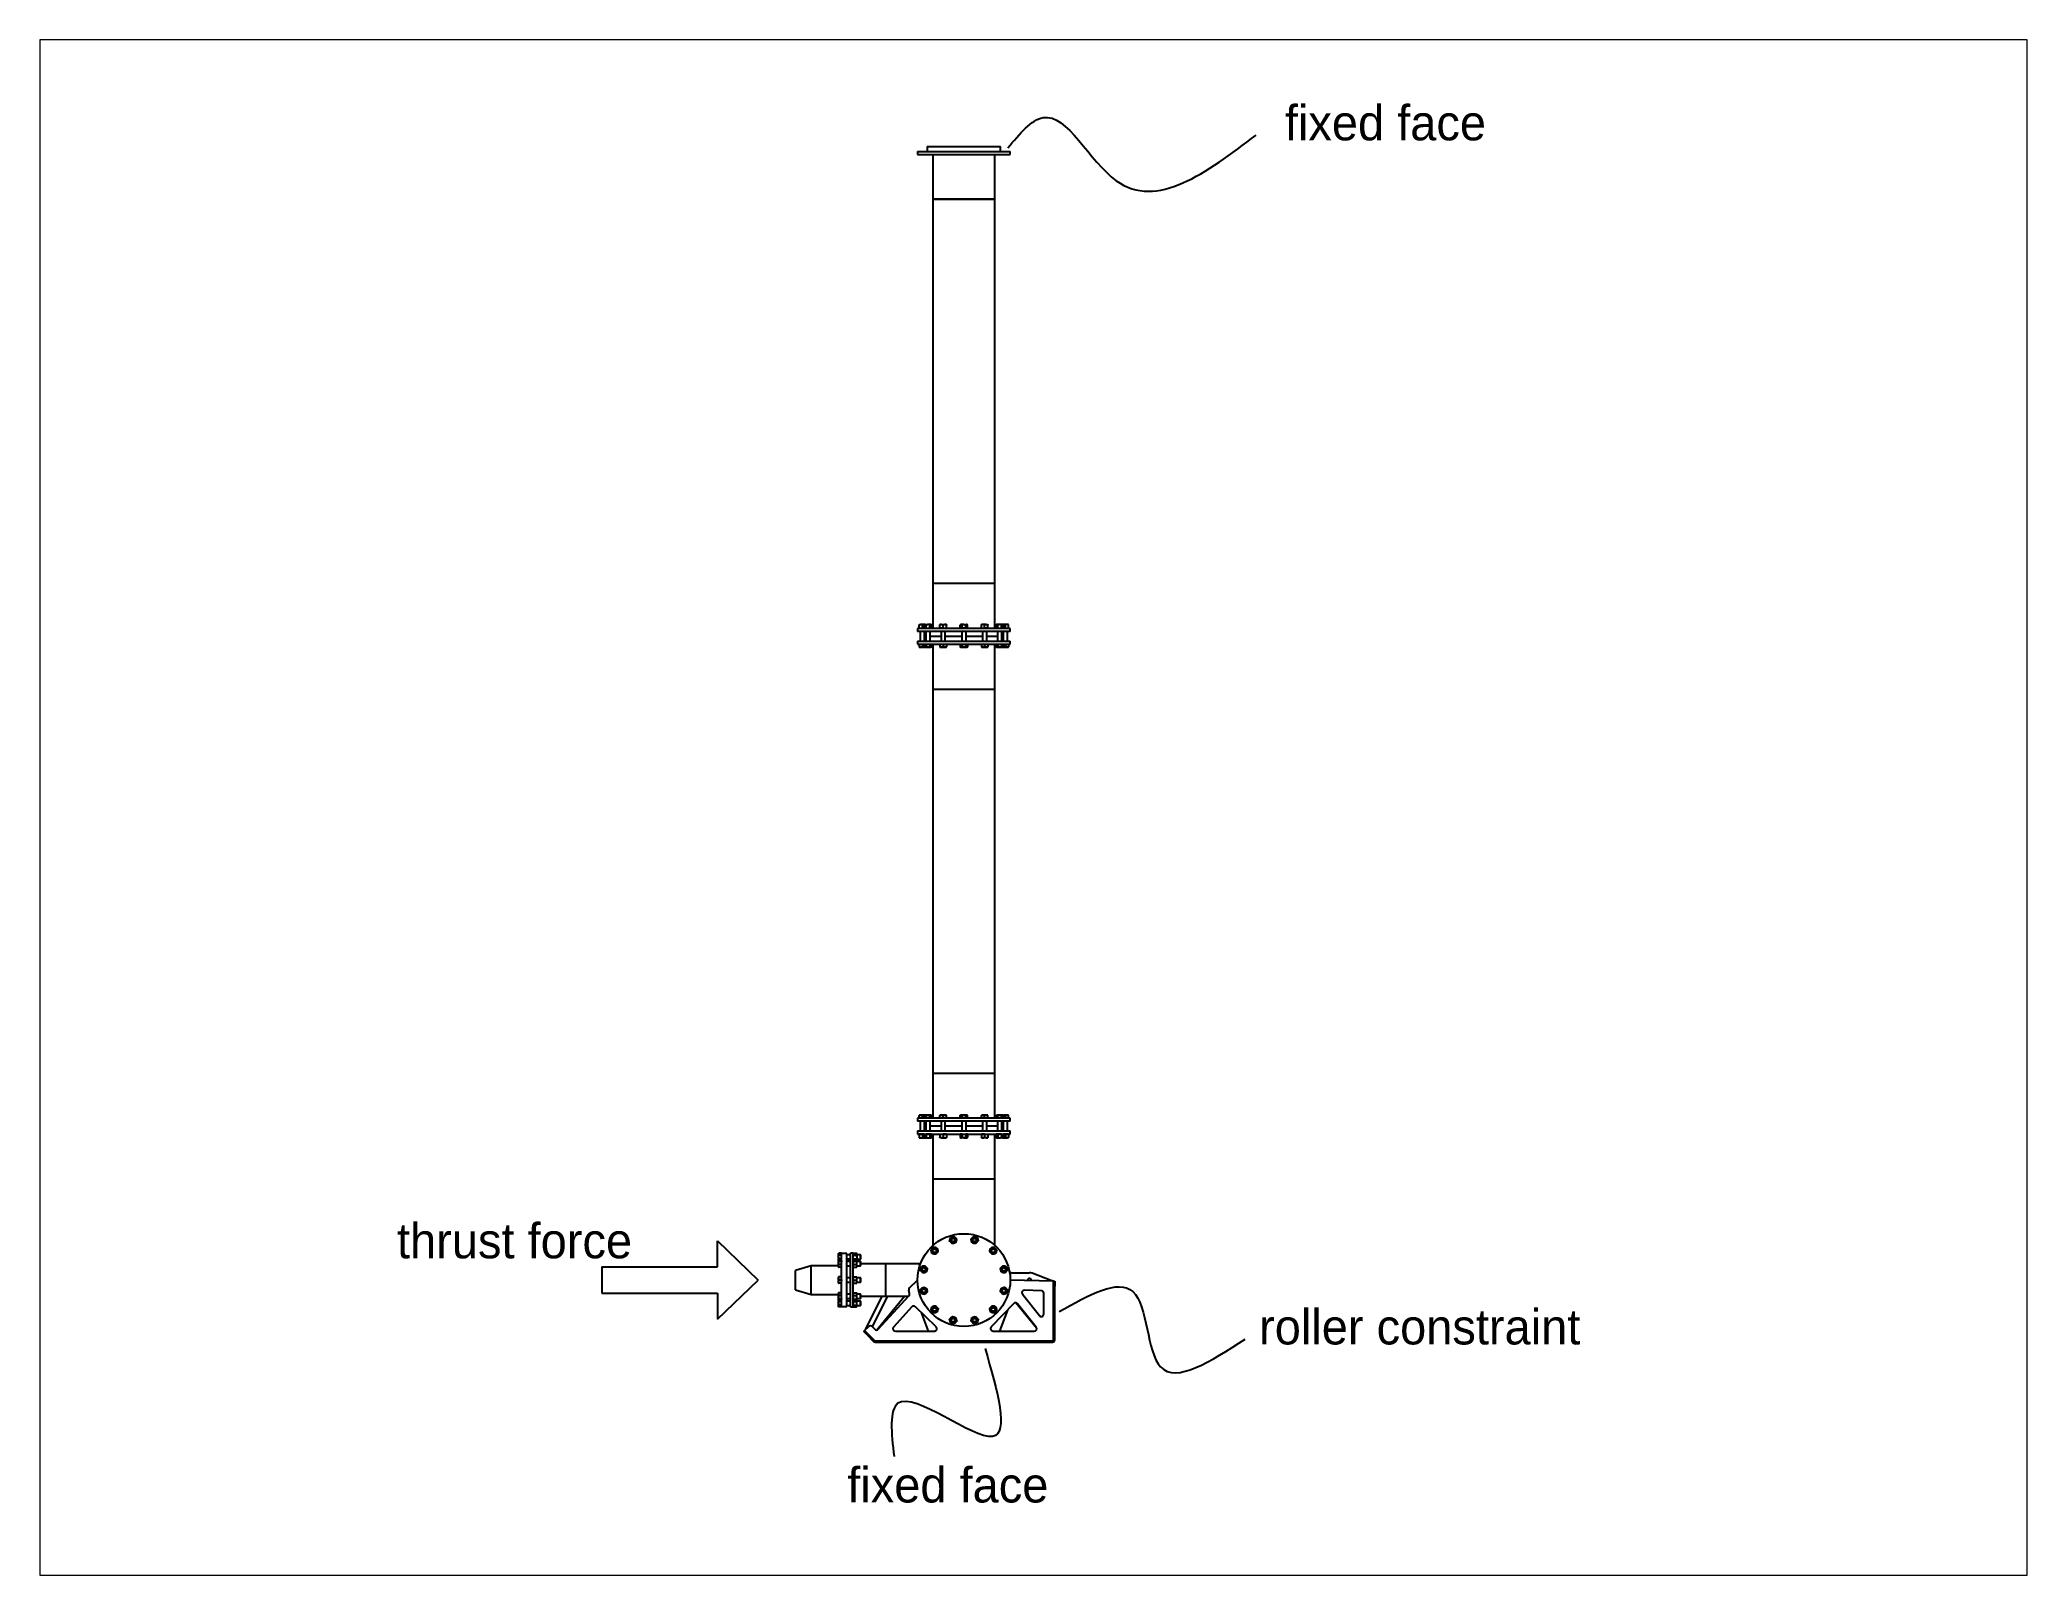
# Paper-space layout 'Vibrational Setup' of a CAD drawing. Header units: inches. Extents: x 0.32 to 10.15, y 0.38 to 7.98.
# The model-space entities are those that its viewports show. They can reach past a viewport. Long polylines and large blocks are cut down to what shows.
import ezdxf

# ---------------------------------------------------------------- set-up
doc = ezdxf.new("R2010")
doc.units = ezdxf.units.IN
doc.header["$MEASUREMENT"] = 0

psp = doc.layouts.new('Vibrational Setup')

msp = doc.modelspace()

# ---------------------------------------------------------------- texts
at = {"char_height": 0.075, "attachment_point": 1}
for s, width, insert in [('fixed face', 1.432072, (32.5352, 9.6637)), ('thrust force', 0.479948, (30.6405, 7.2778)), ('roller constraint', 0.771549, (32.4802, 7.094)), ('fixed face', 0.771549, (31.6013, 6.7567))]:
    msp.add_mtext_dynamic_manual_height_columns(s, width=width, gutter_width=0.689, heights=[0], dxfattribs=dict(at, insert=insert))

# ---------------------------------------------------------------- blocks, each defined once
blk = doc.blocks.new('arrow')
for p, q in [((-0.222, -0.231), (0, 0)), ((0.222, -0.231), (0, 0)), ((-0.075, -0.231), (-0.222, -0.231)), ((-0.075, -0.888), (-0.075, -0.231)), ((0.075, -0.888), (0.075, -0.231)), ((0.075, -0.231), (0.222, -0.231)), ((-0.075, -0.888), (0.075, -0.888))]:
    blk.add_line(p, q)

# ---------------------------------------------------------------- linework, layer by layer
at = {"color": 7, "linetype": 'Continuous', "lineweight": 25}
for p, q in [((31.7512, 9.565), (31.7512, 9.5585)), ((31.7512, 9.565), (31.8502, 9.565)), ((31.7512, 9.5585), (31.8502, 9.5585)), ((31.7721, 9.5755), (31.7721, 9.565)), ((31.7721, 9.5755), (31.8502, 9.5755)), ((31.7838, 9.5585), (31.7838, 9.463)), ((31.8502, 9.5755), (31.9283, 9.5755)), ((31.8502, 9.565), (31.9492, 9.565)), ((31.8502, 9.5585), (31.9492, 9.5585)), ((31.9166, 9.463), (31.9166, 9.5585)), ((31.9283, 9.565), (31.9283, 9.5755)), ((31.9492, 9.5585), (31.9492, 9.565)), ((31.7838, 9.463), (31.7838, 8.6427)), ((31.7838, 9.463), (31.8502, 9.463)), ((31.9166, 9.463), (31.7838, 9.463)), ((31.8502, 9.463), (31.9166, 9.463)), ((31.9166, 8.6427), (31.9166, 9.463)), ((31.7838, 8.6427), (31.7838, 8.5472)), ((31.8502, 8.6427), (31.7838, 8.6427)), ((31.9166, 8.6427), (31.7838, 8.6427)), ((31.9166, 8.6427), (31.8502, 8.6427)), ((31.9166, 8.5472), (31.9166, 8.6427)), ((31.7512, 8.5472), (31.7512, 8.5407)), ((31.9492, 8.5472), (31.7512, 8.5472)), ((31.9492, 8.5407), (31.7512, 8.5407)), ((31.7548, 8.5552), (31.7582, 8.5552)), ((31.7548, 8.5473), (31.7548, 8.5543)), ((31.7548, 8.5473), (31.7548, 8.5472)), ((31.7548, 8.5473), (31.7582, 8.5473)), ((31.7571, 8.5407), (31.7571, 8.5198)), ((31.7651, 8.5552), (31.7582, 8.5552)), ((31.7582, 8.5473), (31.7617, 8.5473)), ((31.7617, 8.5473), (31.7617, 8.5543)), ((31.7617, 8.5473), (31.7651, 8.5473)), ((31.7667, 8.5552), (31.7651, 8.5552)), ((31.7651, 8.5473), (31.7656, 8.5473)), ((31.7667, 8.5552), (31.7656, 8.5543)), ((31.7656, 8.5473), (31.7656, 8.5543)), ((31.7676, 8.5473), (31.7656, 8.5473)), ((31.7662, 8.5198), (31.7662, 8.5407)), ((31.7676, 8.5552), (31.7667, 8.5552)), ((31.7667, 8.5473), (31.7667, 8.5472)), ((31.7676, 8.5552), (31.7735, 8.5552)), ((31.7696, 8.5473), (31.7676, 8.5473)), ((31.769, 8.5407), (31.769, 8.5198)), ((31.7696, 8.5473), (31.7696, 8.5543)), ((31.7696, 8.5473), (31.7735, 8.5473)), ((31.7794, 8.5552), (31.7735, 8.5552)), ((31.7735, 8.5473), (31.7775, 8.5473)), ((31.7775, 8.5473), (31.7775, 8.5543)), ((31.7775, 8.5473), (31.7794, 8.5473)), ((31.7781, 8.5198), (31.7781, 8.5407)), ((31.8014, 8.5302), (31.7781, 8.5302)), ((31.7804, 8.5552), (31.7794, 8.5552)), ((31.7794, 8.5473), (31.7814, 8.5473)), ((31.7814, 8.5543), (31.7804, 8.5552)), ((31.7804, 8.5472), (31.7804, 8.5473)), ((31.7814, 8.5473), (31.7814, 8.5543)), ((31.8025, 8.5552), (31.7991, 8.5552)), ((31.7991, 8.5473), (31.7991, 8.5543)), ((31.7991, 8.5473), (31.7991, 8.5472)), ((31.8025, 8.5473), (31.7991, 8.5473)), ((31.8014, 8.5407), (31.8014, 8.5198)), ((31.8025, 8.5552), (31.8094, 8.5552)), ((31.8059, 8.5473), (31.8025, 8.5473)), ((31.8059, 8.5473), (31.8059, 8.5543)), ((31.8059, 8.5473), (31.8094, 8.5473)), ((31.8128, 8.5552), (31.8094, 8.5552)), ((31.8094, 8.5473), (31.8128, 8.5473)), ((31.8105, 8.5198), (31.8105, 8.5407)), ((31.8457, 8.5302), (31.8105, 8.5302)), ((31.8128, 8.5473), (31.8128, 8.5543)), ((31.8128, 8.5472), (31.8128, 8.5473)), ((31.8434, 8.5552), (31.8423, 8.5543)), ((31.8423, 8.5473), (31.8423, 8.5543)), ((31.8423, 8.5473), (31.8443, 8.5473)), ((31.8443, 8.5552), (31.8434, 8.5552)), ((31.8434, 8.5473), (31.8434, 8.5472)), ((31.8502, 8.5552), (31.8443, 8.5552)), ((31.8443, 8.5473), (31.8463, 8.5473)), ((31.8457, 8.5407), (31.8457, 8.5198)), ((31.8463, 8.5473), (31.8463, 8.5543)), ((31.8502, 8.5473), (31.8463, 8.5473)), ((31.8502, 8.5552), (31.8561, 8.5552)), ((31.8542, 8.5473), (31.8502, 8.5473)), ((31.8542, 8.5473), (31.8542, 8.5543)), ((31.8542, 8.5473), (31.8561, 8.5473)), ((31.8548, 8.5198), (31.8548, 8.5407)), ((31.8899, 8.5302), (31.8548, 8.5302)), ((31.857, 8.5552), (31.8561, 8.5552)), ((31.8561, 8.5473), (31.8581, 8.5473)), ((31.8581, 8.5543), (31.857, 8.5552)), ((31.857, 8.5472), (31.857, 8.5473)), ((31.8581, 8.5473), (31.8581, 8.5543)), ((31.8911, 8.5552), (31.8876, 8.5552)), ((31.8876, 8.5473), (31.8876, 8.5543)), ((31.8876, 8.5473), (31.8876, 8.5472)), ((31.8876, 8.5473), (31.8911, 8.5473)), ((31.8899, 8.5407), (31.8899, 8.5198)), ((31.8979, 8.5552), (31.8911, 8.5552)), ((31.8911, 8.5473), (31.8945, 8.5473)), ((31.8945, 8.5473), (31.8945, 8.5543)), ((31.8979, 8.5473), (31.8945, 8.5473)), ((31.8979, 8.5552), (31.9013, 8.5552)), ((31.9013, 8.5473), (31.8979, 8.5473)), ((31.899, 8.5198), (31.899, 8.5407)), ((31.9223, 8.5302), (31.899, 8.5302)), ((31.9013, 8.5473), (31.9013, 8.5543)), ((31.9013, 8.5472), (31.9013, 8.5473)), ((31.9201, 8.5552), (31.919, 8.5543)), ((31.919, 8.5473), (31.919, 8.5543)), ((31.919, 8.5473), (31.921, 8.5473)), ((31.921, 8.5552), (31.9201, 8.5552)), ((31.9201, 8.5473), (31.9201, 8.5472)), ((31.9269, 8.5552), (31.921, 8.5552)), ((31.921, 8.5473), (31.9229, 8.5473)), ((31.9223, 8.5407), (31.9223, 8.5198)), ((31.9229, 8.5473), (31.9229, 8.5543)), ((31.9229, 8.5473), (31.9269, 8.5473)), ((31.9328, 8.5552), (31.9269, 8.5552)), ((31.9269, 8.5473), (31.9308, 8.5473)), ((31.9308, 8.5473), (31.9308, 8.5543)), ((31.9328, 8.5473), (31.9308, 8.5473)), ((31.9314, 8.5198), (31.9314, 8.5407)), ((31.9328, 8.5552), (31.9337, 8.5552)), ((31.9348, 8.5473), (31.9328, 8.5473)), ((31.9348, 8.5543), (31.9337, 8.5552)), ((31.9353, 8.5552), (31.9337, 8.5552)), ((31.9337, 8.5472), (31.9337, 8.5473)), ((31.9353, 8.5552), (31.9339, 8.5551)), ((31.9342, 8.5407), (31.9342, 8.5198)), ((31.9348, 8.5473), (31.9348, 8.5543)), ((31.9348, 8.5473), (31.9353, 8.5473)), ((31.9422, 8.5552), (31.9353, 8.5552)), ((31.9353, 8.5473), (31.9387, 8.5473)), ((31.9387, 8.5473), (31.9387, 8.5543)), ((31.9387, 8.5473), (31.9422, 8.5473)), ((31.9456, 8.5552), (31.9422, 8.5552)), ((31.9422, 8.5473), (31.9456, 8.5473)), ((31.9433, 8.5198), (31.9433, 8.5407)), ((31.9456, 8.5473), (31.9456, 8.5543)), ((31.9456, 8.5472), (31.9456, 8.5473)), ((31.9492, 8.5407), (31.9492, 8.5472)), ((31.7512, 8.5198), (31.7512, 8.5133)), ((31.7512, 8.5198), (31.9492, 8.5198)), ((31.7512, 8.5133), (31.9492, 8.5133)), ((31.7548, 8.5133), (31.7548, 8.5076)), ((31.7548, 8.507), (31.7582, 8.507)), ((31.7582, 8.507), (31.7651, 8.507)), ((31.7617, 8.5133), (31.7617, 8.5076)), ((31.7665, 8.5072), (31.7651, 8.507)), ((31.7667, 8.507), (31.7651, 8.507)), ((31.7656, 8.5133), (31.7656, 8.5076)), ((31.7656, 8.5076), (31.7667, 8.507)), ((31.7667, 8.507), (31.7676, 8.507)), ((31.7676, 8.507), (31.7735, 8.507)), ((31.7696, 8.5133), (31.7696, 8.5076)), ((31.7735, 8.507), (31.7794, 8.507)), ((31.7775, 8.5133), (31.7775, 8.5076)), ((31.7804, 8.507), (31.7794, 8.507)), ((31.7804, 8.507), (31.7814, 8.5076)), ((31.7814, 8.5133), (31.7814, 8.5076)), ((31.7838, 8.5133), (31.7838, 8.4177)), ((31.7991, 8.5133), (31.7991, 8.5076)), ((31.7991, 8.507), (31.8025, 8.507)), ((31.8025, 8.507), (31.8094, 8.507)), ((31.8059, 8.5133), (31.8059, 8.5076)), ((31.8094, 8.507), (31.8128, 8.507)), ((31.8128, 8.5133), (31.8128, 8.5076)), ((31.8423, 8.5133), (31.8423, 8.5076)), ((31.8423, 8.5076), (31.8434, 8.507)), ((31.8434, 8.507), (31.8443, 8.507)), ((31.8443, 8.507), (31.8502, 8.507)), ((31.8463, 8.5133), (31.8463, 8.5076)), ((31.8502, 8.507), (31.8561, 8.507)), ((31.8542, 8.5133), (31.8542, 8.5076)), ((31.8561, 8.507), (31.857, 8.507)), ((31.857, 8.507), (31.8581, 8.5076)), ((31.8581, 8.5133), (31.8581, 8.5076)), ((31.8876, 8.5133), (31.8876, 8.5076)), ((31.8876, 8.507), (31.8911, 8.507)), ((31.8911, 8.507), (31.8979, 8.507)), ((31.8945, 8.5133), (31.8945, 8.5076)), ((31.8979, 8.507), (31.9013, 8.507)), ((31.9013, 8.5133), (31.9013, 8.5076)), ((31.9166, 8.4177), (31.9166, 8.5133)), ((31.919, 8.5133), (31.919, 8.5076)), ((31.919, 8.5076), (31.9201, 8.507)), ((31.9201, 8.507), (31.921, 8.507)), ((31.921, 8.507), (31.9269, 8.507)), ((31.9229, 8.5133), (31.9229, 8.5076)), ((31.9269, 8.507), (31.9328, 8.507)), ((31.9308, 8.5133), (31.9308, 8.5076)), ((31.9328, 8.507), (31.9337, 8.507)), ((31.9337, 8.507), (31.9348, 8.5076)), ((31.9337, 8.507), (31.9353, 8.507)), ((31.9348, 8.5133), (31.9348, 8.5076)), ((31.9353, 8.507), (31.9422, 8.507)), ((31.9387, 8.5133), (31.9387, 8.5076)), ((31.9422, 8.507), (31.9456, 8.507)), ((31.9456, 8.5133), (31.9456, 8.5076)), ((31.9492, 8.5133), (31.9492, 8.5198)), ((31.7838, 8.4177), (31.7838, 7.5975)), ((31.7838, 8.4177), (31.9166, 8.4177)), ((31.9166, 7.5975), (31.9166, 8.4177)), ((31.7838, 7.5975), (31.7838, 7.502)), ((31.8502, 7.5975), (31.7838, 7.5975)), ((31.9166, 7.5975), (31.7838, 7.5975)), ((31.9166, 7.5975), (31.8502, 7.5975)), ((31.9166, 7.502), (31.9166, 7.5975)), ((31.7582, 7.5082), (31.7548, 7.5082)), ((31.7548, 7.502), (31.7548, 7.5076)), ((31.7651, 7.5082), (31.7582, 7.5082)), ((31.7617, 7.502), (31.7617, 7.5076)), ((31.7667, 7.5082), (31.7651, 7.5082)), ((31.7667, 7.5082), (31.7656, 7.5076)), ((31.7656, 7.502), (31.7656, 7.5076)), ((31.7676, 7.5082), (31.7667, 7.5082)), ((31.7735, 7.5082), (31.7676, 7.5082)), ((31.7696, 7.502), (31.7696, 7.5076)), ((31.7794, 7.5082), (31.7735, 7.5082)), ((31.7775, 7.502), (31.7775, 7.5076)), ((31.7804, 7.5082), (31.7794, 7.5082)), ((31.7814, 7.5076), (31.7804, 7.5082)), ((31.7814, 7.502), (31.7814, 7.5076)), ((31.8025, 7.5082), (31.7991, 7.5082)), ((31.7991, 7.502), (31.7991, 7.5076)), ((31.8094, 7.5082), (31.8025, 7.5082)), ((31.8059, 7.502), (31.8059, 7.5076)), ((31.8128, 7.5082), (31.8094, 7.5082)), ((31.8128, 7.502), (31.8128, 7.5076)), ((31.8434, 7.5082), (31.8423, 7.5076)), ((31.8423, 7.502), (31.8423, 7.5076)), ((31.8443, 7.5082), (31.8434, 7.5082)), ((31.8502, 7.5082), (31.8443, 7.5082)), ((31.8463, 7.502), (31.8463, 7.5076)), ((31.8561, 7.5082), (31.8502, 7.5082)), ((31.8542, 7.502), (31.8542, 7.5076)), ((31.857, 7.5082), (31.8561, 7.5082)), ((31.8581, 7.5076), (31.857, 7.5082)), ((31.8581, 7.502), (31.8581, 7.5076)), ((31.8911, 7.5082), (31.8876, 7.5082)), ((31.8876, 7.502), (31.8876, 7.5076)), ((31.8979, 7.5082), (31.8911, 7.5082)), ((31.8945, 7.502), (31.8945, 7.5076)), ((31.9013, 7.5082), (31.8979, 7.5082)), ((31.9013, 7.502), (31.9013, 7.5076)), ((31.9201, 7.5082), (31.919, 7.5076)), ((31.919, 7.502), (31.919, 7.5076)), ((31.9201, 7.5082), (31.921, 7.5082)), ((31.9269, 7.5082), (31.921, 7.5082)), ((31.9229, 7.502), (31.9229, 7.5076)), ((31.9328, 7.5082), (31.9269, 7.5082)), ((31.9308, 7.502), (31.9308, 7.5076)), ((31.9337, 7.5082), (31.9328, 7.5082)), ((31.9348, 7.5076), (31.9337, 7.5082)), ((31.9337, 7.5082), (31.9353, 7.5082)), ((31.934, 7.5081), (31.9353, 7.5082)), ((31.9348, 7.502), (31.9348, 7.5076)), ((31.9422, 7.5082), (31.9353, 7.5082)), ((31.9387, 7.502), (31.9387, 7.5076)), ((31.9456, 7.5082), (31.9422, 7.5082)), ((31.9456, 7.502), (31.9456, 7.5076)), ((31.7512, 7.502), (31.7512, 7.4954)), ((31.8502, 7.502), (31.7512, 7.502)), ((31.8502, 7.4954), (31.7512, 7.4954)), ((31.7512, 7.4746), (31.7512, 7.4681)), ((31.7512, 7.4746), (31.8502, 7.4746)), ((31.7512, 7.4681), (31.8502, 7.4681)), ((31.7548, 7.4681), (31.7548, 7.4679)), ((31.7582, 7.4679), (31.7548, 7.4679)), ((31.7548, 7.4679), (31.7548, 7.4609)), ((31.7571, 7.4954), (31.7571, 7.4746)), ((31.7617, 7.4679), (31.7582, 7.4679)), ((31.7617, 7.4679), (31.7617, 7.4609)), ((31.7651, 7.4679), (31.7617, 7.4679)), ((31.7656, 7.4679), (31.7651, 7.4679)), ((31.7656, 7.4679), (31.7656, 7.4609)), ((31.7656, 7.4679), (31.7676, 7.4679)), ((31.7662, 7.4746), (31.7662, 7.4954)), ((31.7667, 7.4681), (31.7667, 7.4679)), ((31.7676, 7.4679), (31.7696, 7.4679)), ((31.769, 7.4954), (31.769, 7.4746)), ((31.7735, 7.4679), (31.7696, 7.4679)), ((31.7696, 7.4679), (31.7696, 7.4609)), ((31.7775, 7.4679), (31.7735, 7.4679)), ((31.7775, 7.4679), (31.7775, 7.4609)), ((31.7794, 7.4679), (31.7775, 7.4679)), ((31.7781, 7.4746), (31.7781, 7.4954)), ((31.8014, 7.485), (31.7781, 7.485)), ((31.7814, 7.4679), (31.7794, 7.4679)), ((31.7804, 7.4679), (31.7804, 7.4681)), ((31.7814, 7.4679), (31.7814, 7.4609)), ((31.7838, 7.4681), (31.7838, 7.3725)), ((31.7991, 7.4681), (31.7991, 7.4679)), ((31.7991, 7.4679), (31.7991, 7.4609)), ((31.7991, 7.4679), (31.8025, 7.4679)), ((31.8014, 7.4954), (31.8014, 7.4746)), ((31.8025, 7.4679), (31.8059, 7.4679)), ((31.8094, 7.4679), (31.8059, 7.4679)), ((31.8059, 7.4679), (31.8059, 7.4609)), ((31.8128, 7.4679), (31.8094, 7.4679)), ((31.8105, 7.4746), (31.8105, 7.4954)), ((31.8457, 7.485), (31.8105, 7.485)), ((31.8128, 7.4679), (31.8128, 7.4681)), ((31.8128, 7.4679), (31.8128, 7.4609)), ((31.8443, 7.4679), (31.8423, 7.4679)), ((31.8423, 7.4679), (31.8423, 7.4609)), ((31.8434, 7.4681), (31.8434, 7.4679)), ((31.8463, 7.4679), (31.8443, 7.4679)), ((31.8457, 7.4954), (31.8457, 7.4746)), ((31.8463, 7.4679), (31.8463, 7.4609)), ((31.8463, 7.4679), (31.8502, 7.4679)), ((31.9492, 7.502), (31.8502, 7.502)), ((31.9492, 7.4954), (31.8502, 7.4954)), ((31.8502, 7.4746), (31.9492, 7.4746)), ((31.8502, 7.4681), (31.9492, 7.4681)), ((31.8502, 7.4679), (31.8542, 7.4679)), ((31.8561, 7.4679), (31.8542, 7.4679)), ((31.8542, 7.4679), (31.8542, 7.4609)), ((31.8548, 7.4746), (31.8548, 7.4954)), ((31.8899, 7.485), (31.8548, 7.485)), ((31.8581, 7.4679), (31.8561, 7.4679)), ((31.857, 7.4679), (31.857, 7.4681)), ((31.8581, 7.4679), (31.8581, 7.4609)), ((31.8876, 7.4681), (31.8876, 7.4679)), ((31.8911, 7.4679), (31.8876, 7.4679)), ((31.8876, 7.4679), (31.8876, 7.4609)), ((31.8899, 7.4954), (31.8899, 7.4746)), ((31.8945, 7.4679), (31.8911, 7.4679)), ((31.8945, 7.4679), (31.8945, 7.4609)), ((31.8945, 7.4679), (31.8979, 7.4679)), ((31.8979, 7.4679), (31.9013, 7.4679)), ((31.899, 7.4746), (31.899, 7.4954)), ((31.9223, 7.485), (31.899, 7.485)), ((31.9013, 7.4679), (31.9013, 7.4681)), ((31.9013, 7.4679), (31.9013, 7.4609)), ((31.9166, 7.3725), (31.9166, 7.4681)), ((31.921, 7.4679), (31.919, 7.4679)), ((31.919, 7.4679), (31.919, 7.4609)), ((31.9201, 7.4681), (31.9201, 7.4679)), ((31.9229, 7.4679), (31.921, 7.4679)), ((31.9223, 7.4954), (31.9223, 7.4746)), ((31.9269, 7.4679), (31.9229, 7.4679)), ((31.9229, 7.4679), (31.9229, 7.4609)), ((31.9308, 7.4679), (31.9269, 7.4679)), ((31.9308, 7.4679), (31.9308, 7.4609)), ((31.9308, 7.4679), (31.9328, 7.4679)), ((31.9314, 7.4746), (31.9314, 7.4954)), ((31.9328, 7.4679), (31.9348, 7.4679)), ((31.9337, 7.4679), (31.9337, 7.4681)), ((31.9342, 7.4954), (31.9342, 7.4746)), ((31.9353, 7.4679), (31.9348, 7.4679)), ((31.9348, 7.4679), (31.9348, 7.4609)), ((31.9387, 7.4679), (31.9353, 7.4679)), ((31.9387, 7.4679), (31.9387, 7.4609)), ((31.9422, 7.4679), (31.9387, 7.4679)), ((31.9456, 7.4679), (31.9422, 7.4679)), ((31.9433, 7.4746), (31.9433, 7.4954)), ((31.9456, 7.4679), (31.9456, 7.4681)), ((31.9456, 7.4679), (31.9456, 7.4609)), ((31.9492, 7.4954), (31.9492, 7.502)), ((31.9492, 7.4681), (31.9492, 7.4746)), ((31.7548, 7.46), (31.7582, 7.46)), ((31.7582, 7.46), (31.7651, 7.46)), ((31.7651, 7.46), (31.7665, 7.4602)), ((31.7651, 7.46), (31.7667, 7.46)), ((31.7656, 7.4609), (31.7667, 7.46)), ((31.7676, 7.46), (31.7667, 7.46)), ((31.7676, 7.46), (31.7735, 7.46)), ((31.7735, 7.46), (31.7794, 7.46)), ((31.7794, 7.46), (31.7804, 7.46)), ((31.7804, 7.46), (31.7814, 7.4609)), ((31.8025, 7.46), (31.7991, 7.46)), ((31.8025, 7.46), (31.8094, 7.46)), ((31.8094, 7.46), (31.8128, 7.46)), ((31.8423, 7.4609), (31.8434, 7.46)), ((31.8434, 7.46), (31.8443, 7.46)), ((31.8502, 7.46), (31.8443, 7.46)), ((31.8502, 7.46), (31.8561, 7.46)), ((31.8561, 7.46), (31.857, 7.46)), ((31.857, 7.46), (31.8581, 7.4609)), ((31.8876, 7.46), (31.8911, 7.46)), ((31.8979, 7.46), (31.8911, 7.46)), ((31.8979, 7.46), (31.9013, 7.46)), ((31.919, 7.4609), (31.9201, 7.46)), ((31.9201, 7.46), (31.921, 7.46)), ((31.921, 7.46), (31.9269, 7.46)), ((31.9328, 7.46), (31.9269, 7.46)), ((31.9328, 7.46), (31.9337, 7.46)), ((31.9337, 7.46), (31.9348, 7.4609)), ((31.9337, 7.46), (31.9353, 7.46)), ((31.9353, 7.46), (31.9422, 7.46)), ((31.9456, 7.46), (31.9422, 7.46)), ((31.7838, 7.3725), (31.7838, 7.2298)), ((31.7838, 7.3725), (31.9166, 7.3725)), ((31.7838, 7.3725), (31.8502, 7.3725)), ((31.8502, 7.3725), (31.9166, 7.3725)), ((31.9166, 7.2298), (31.9166, 7.3725)), ((31.5832, 7.2138), (31.5826, 7.2127)), ((31.5826, 7.2127), (31.5826, 7.2118)), ((31.5826, 7.2059), (31.5826, 7.2118)), ((31.5889, 7.2138), (31.5832, 7.2138)), ((31.5889, 7.2138), (31.5889, 7.2129)), ((31.6002, 7.2129), (31.5889, 7.2129)), ((31.5889, 7.1974), (31.5889, 7.2129)), ((31.6002, 7.178), (31.6002, 7.2129)), ((31.6085, 7.2104), (31.6002, 7.2104)), ((31.6137, 7.2137), (31.6085, 7.2137)), ((31.6085, 7.1564), (31.6085, 7.2137)), ((31.6137, 7.1564), (31.6137, 7.2137)), ((31.6139, 7.2127), (31.6137, 7.2127)), ((31.6139, 7.2138), (31.6139, 7.2118)), ((31.6139, 7.2138), (31.6209, 7.2138)), ((31.6139, 7.2118), (31.6139, 7.2098)), ((31.6218, 7.2127), (31.6209, 7.2138)), ((31.6218, 7.2118), (31.6218, 7.2127)), ((31.6218, 7.2059), (31.6218, 7.2118)), ((31.6298, 7.2104), (31.6218, 7.2104)), ((31.6305, 7.2097), (31.6298, 7.2104)), ((31.6298, 7.2059), (31.6298, 7.2104)), ((31.5242, 7.1869), (31.4908, 7.177)), ((31.4908, 7.1643), (31.4908, 7.177)), ((31.5826, 7.1869), (31.5242, 7.1869)), ((31.5242, 7.168), (31.5242, 7.1869)), ((31.5242, 7.1259), (31.5242, 7.168)), ((31.5826, 7.2059), (31.5826, 7.1999)), ((31.5826, 7.1999), (31.5826, 7.199)), ((31.5826, 7.199), (31.5828, 7.1986)), ((31.5827, 7.1985), (31.5826, 7.1982)), ((31.5826, 7.1982), (31.5826, 7.198)), ((31.5826, 7.198), (31.5826, 7.1931)), ((31.5826, 7.1865), (31.5826, 7.1931)), ((31.5826, 7.1865), (31.5826, 7.1845)), ((31.5826, 7.1845), (31.5827, 7.1843)), ((31.5889, 7.2098), (31.5832, 7.2098)), ((31.5889, 7.2019), (31.5832, 7.2019)), ((31.5889, 7.199), (31.5832, 7.199)), ((31.5889, 7.197), (31.5832, 7.197)), ((31.5889, 7.1893), (31.5832, 7.1893)), ((31.5889, 7.1838), (31.5832, 7.1838)), ((31.5889, 7.1974), (31.5889, 7.197)), ((31.5889, 7.197), (31.5889, 7.1954)), ((31.5889, 7.178), (31.5889, 7.1954)), ((31.5889, 7.1578), (31.5889, 7.178)), ((31.6002, 7.2013), (31.6085, 7.2013)), ((31.6085, 7.2007), (31.6002, 7.2007)), ((31.6085, 7.1959), (31.6002, 7.1959)), ((31.6002, 7.1868), (31.6085, 7.1868)), ((31.6002, 7.0998), (31.6002, 7.178)), ((31.6137, 7.199), (31.6139, 7.199)), ((31.6139, 7.1982), (31.6137, 7.1982)), ((31.6137, 7.1845), (31.6139, 7.1845)), ((31.6139, 7.2098), (31.6209, 7.2098)), ((31.6139, 7.2059), (31.6139, 7.2098)), ((31.6139, 7.2019), (31.6139, 7.2059)), ((31.6139, 7.2019), (31.6139, 7.1999)), ((31.6139, 7.2019), (31.6209, 7.2019)), ((31.6139, 7.1999), (31.6139, 7.199)), ((31.6139, 7.199), (31.6139, 7.198)), ((31.6139, 7.199), (31.6209, 7.199)), ((31.6139, 7.198), (31.6139, 7.197)), ((31.6139, 7.197), (31.6139, 7.1931)), ((31.6139, 7.197), (31.6209, 7.197)), ((31.6139, 7.1931), (31.6139, 7.1893)), ((31.6139, 7.1893), (31.6209, 7.1893)), ((31.6139, 7.1865), (31.6139, 7.1893)), ((31.6139, 7.1838), (31.6139, 7.1865)), ((31.6139, 7.1838), (31.6209, 7.1838)), ((31.6215, 7.1986), (31.6218, 7.199)), ((31.6218, 7.1982), (31.6216, 7.1985)), ((31.6216, 7.1843), (31.6218, 7.1845)), ((31.6218, 7.2059), (31.6218, 7.1999)), ((31.6218, 7.2013), (31.6298, 7.2013)), ((31.6218, 7.199), (31.6218, 7.1999)), ((31.6218, 7.198), (31.6218, 7.1982)), ((31.6218, 7.1931), (31.6218, 7.198)), ((31.6298, 7.1959), (31.6218, 7.1959)), ((31.6218, 7.1865), (31.6218, 7.1931)), ((31.6218, 7.1868), (31.6298, 7.1868)), ((31.6218, 7.1865), (31.6218, 7.1845)), ((31.6298, 7.2013), (31.6298, 7.2059)), ((31.6298, 7.2013), (31.6305, 7.202)), ((31.6305, 7.1952), (31.6298, 7.1959)), ((31.6298, 7.1882), (31.6298, 7.1959)), ((31.6298, 7.1868), (31.6298, 7.1882)), ((31.6298, 7.1868), (31.6305, 7.1875)), ((31.6305, 7.2059), (31.6305, 7.2097)), ((31.6305, 7.202), (31.6305, 7.2059)), ((31.6305, 7.1886), (31.6305, 7.1952)), ((31.6835, 7.1909), (31.6305, 7.1909)), ((31.6305, 7.1875), (31.6305, 7.1886)), ((31.7575, 7.1909), (31.6835, 7.1909)), ((31.6835, 7.1564), (31.6835, 7.1909)), ((31.6835, 7.1219), (31.6835, 7.1909)), ((31.9523, 7.172), (31.9902, 7.172)), ((32.0382, 7.1549), (31.9957, 7.171)), ((31.4908, 7.1358), (31.4908, 7.1643)), ((31.4908, 7.1358), (31.5242, 7.1259)), ((31.5242, 7.1259), (31.5826, 7.1259)), ((31.5826, 7.1632), (31.5826, 7.1598)), ((31.5826, 7.1598), (31.5826, 7.153)), ((31.5826, 7.1496), (31.5826, 7.153)), ((31.5827, 7.1285), (31.5826, 7.1282)), ((31.5826, 7.1282), (31.5826, 7.1262)), ((31.5826, 7.1262), (31.5826, 7.1196)), ((31.5889, 7.1632), (31.5832, 7.1632)), ((31.5889, 7.1564), (31.5832, 7.1564)), ((31.5889, 7.1496), (31.5832, 7.1496)), ((31.5889, 7.129), (31.5832, 7.129)), ((31.5889, 7.1578), (31.5889, 7.1564)), ((31.5889, 7.1564), (31.5889, 7.155)), ((31.5889, 7.1174), (31.5889, 7.155)), ((31.6085, 7.1609), (31.6002, 7.1609)), ((31.6002, 7.1518), (31.6085, 7.1518)), ((31.6085, 7.126), (31.6002, 7.126)), ((31.6085, 7.0991), (31.6085, 7.1564)), ((31.6139, 7.1632), (31.6137, 7.1632)), ((31.6137, 7.0991), (31.6137, 7.1564)), ((31.6137, 7.1496), (31.6139, 7.1496)), ((31.6139, 7.1282), (31.6137, 7.1282)), ((31.6139, 7.1632), (31.6139, 7.1598)), ((31.6139, 7.1632), (31.6209, 7.1632)), ((31.6139, 7.1598), (31.6139, 7.1564)), ((31.6139, 7.1564), (31.6209, 7.1564)), ((31.6139, 7.1564), (31.6139, 7.153)), ((31.6139, 7.153), (31.6139, 7.1496)), ((31.6139, 7.1496), (31.6209, 7.1496)), ((31.6139, 7.129), (31.6139, 7.1262)), ((31.6139, 7.129), (31.6209, 7.129)), ((31.6139, 7.1262), (31.6139, 7.1234)), ((31.6218, 7.1282), (31.6216, 7.1285)), ((31.6218, 7.1598), (31.6218, 7.1632)), ((31.6298, 7.1609), (31.6218, 7.1609)), ((31.6218, 7.153), (31.6218, 7.1598)), ((31.6218, 7.1496), (31.6218, 7.153)), ((31.6218, 7.1518), (31.6298, 7.1518)), ((31.6218, 7.1262), (31.6218, 7.1282)), ((31.6218, 7.1196), (31.6218, 7.1262)), ((31.6298, 7.126), (31.6218, 7.126)), ((31.6305, 7.1603), (31.6298, 7.1609)), ((31.6298, 7.1518), (31.6298, 7.1609)), ((31.6298, 7.1518), (31.6305, 7.1525)), ((31.6305, 7.1253), (31.6298, 7.126)), ((31.6298, 7.1168), (31.6298, 7.126)), ((31.6305, 7.1525), (31.6305, 7.1603)), ((31.6835, 7.1219), (31.6835, 7.1564)), ((31.7341, 7.1275), (31.7325, 7.135)), ((31.734, 7.1399), (31.7512, 7.1564)), ((32.0416, 7.1537), (31.9492, 7.1564)), ((31.9751, 7.1262), (32.0114, 7.0806)), ((32.0157, 7.1336), (31.9793, 7.1347)), ((32.0207, 7.0838), (32.0207, 7.1284)), ((32.0416, 7.1432), (32.0416, 7.1537)), ((32.0416, 7.1537), (32.0442, 7.1537)), ((32.0442, 7.1432), (32.0416, 7.1432)), ((32.0416, 7.0289), (32.0416, 7.1432)), ((32.0442, 7.1537), (32.0442, 7.1432)), ((32.0442, 7.0289), (32.0442, 7.1432)), ((31.5826, 7.1196), (31.5826, 7.1148)), ((31.5826, 7.1146), (31.5826, 7.1148)), ((31.5826, 7.1146), (31.5827, 7.1143)), ((31.5828, 7.1142), (31.5826, 7.1137)), ((31.5826, 7.1137), (31.5826, 7.1128)), ((31.5826, 7.1128), (31.5826, 7.1069)), ((31.5826, 7.1069), (31.5826, 7.101)), ((31.5826, 7.101), (31.5826, 7.1001)), ((31.5826, 7.1001), (31.5832, 7.099)), ((31.5889, 7.1234), (31.5832, 7.1234)), ((31.5889, 7.1158), (31.5832, 7.1158)), ((31.5889, 7.1138), (31.5832, 7.1138)), ((31.5889, 7.1109), (31.5832, 7.1109)), ((31.5889, 7.103), (31.5832, 7.103)), ((31.5889, 7.099), (31.5832, 7.099)), ((31.5889, 7.1174), (31.5889, 7.1158)), ((31.5889, 7.1158), (31.5889, 7.1154)), ((31.5889, 7.0998), (31.5889, 7.1154)), ((31.5889, 7.0998), (31.6002, 7.0998)), ((31.5889, 7.0998), (31.5889, 7.099)), ((31.6002, 7.1168), (31.6085, 7.1168)), ((31.6002, 7.1121), (31.6085, 7.1121)), ((31.6085, 7.1115), (31.6002, 7.1115)), ((31.6002, 7.1023), (31.6085, 7.1023)), ((31.6085, 7.0991), (31.6137, 7.0991)), ((31.6137, 7.1146), (31.6139, 7.1146)), ((31.6139, 7.1137), (31.6137, 7.1137)), ((31.6137, 7.1001), (31.6139, 7.1001)), ((31.6139, 7.1234), (31.6139, 7.1196)), ((31.6139, 7.1234), (31.6209, 7.1234)), ((31.6139, 7.1196), (31.6139, 7.1158)), ((31.6139, 7.1158), (31.6209, 7.1158)), ((31.6139, 7.1158), (31.6139, 7.1148)), ((31.6139, 7.1148), (31.6139, 7.1138)), ((31.6139, 7.1138), (31.6139, 7.1128)), ((31.6139, 7.1138), (31.6209, 7.1138)), ((31.6139, 7.1128), (31.6139, 7.1109)), ((31.6139, 7.1109), (31.6209, 7.1109)), ((31.6139, 7.1109), (31.6139, 7.1069)), ((31.6139, 7.1069), (31.6139, 7.103)), ((31.6139, 7.103), (31.6139, 7.101)), ((31.6139, 7.103), (31.6209, 7.103)), ((31.6139, 7.101), (31.6139, 7.099)), ((31.6139, 7.099), (31.6209, 7.099)), ((31.6209, 7.099), (31.6218, 7.1001)), ((31.6218, 7.1137), (31.6215, 7.1142)), ((31.6216, 7.1143), (31.6218, 7.1146)), ((31.6218, 7.1148), (31.6218, 7.1196)), ((31.6218, 7.1168), (31.6298, 7.1168)), ((31.6218, 7.1146), (31.6218, 7.1148)), ((31.6218, 7.1128), (31.6218, 7.1137)), ((31.6218, 7.1069), (31.6218, 7.1128)), ((31.6298, 7.1115), (31.6218, 7.1115)), ((31.6218, 7.101), (31.6218, 7.1069)), ((31.6218, 7.1023), (31.6298, 7.1023)), ((31.6218, 7.1001), (31.6218, 7.101)), ((31.6298, 7.1168), (31.6305, 7.1175)), ((31.6305, 7.1108), (31.6298, 7.1115)), ((31.6298, 7.1023), (31.6298, 7.1115)), ((31.6298, 7.1023), (31.6305, 7.103)), ((31.6305, 7.1175), (31.6305, 7.1253)), ((31.6305, 7.1219), (31.6835, 7.1219)), ((31.6305, 7.103), (31.6305, 7.1108)), ((31.6753, 7.1219), (31.64, 7.0519)), ((31.687, 7.1219), (31.6543, 7.0571)), ((31.6648, 7.0499), (31.7236, 7.1219)), ((31.6676, 7.0515), (31.7328, 7.1229)), ((31.6835, 7.1219), (31.7319, 7.1219)), ((31.7393, 7.0991), (31.7001, 7.0562)), ((31.791, 7.0565), (31.7468, 7.0994)), ((31.7591, 7.0874), (31.7739, 7.0475)), ((31.9568, 7.1063), (31.9086, 7.0563)), ((31.943, 7.092), (31.9265, 7.0475)), ((32.0054, 7.0539), (31.9614, 7.1078)), ((32.0044, 7.056), (31.9646, 7.1059)), ((31.6365, 7.0467), (31.6383, 7.0485)), ((31.6438, 7.0393), (31.6365, 7.0467)), ((31.6383, 7.0485), (31.6472, 7.057)), ((31.6383, 7.0485), (31.6457, 7.0411)), ((31.6457, 7.0411), (31.6438, 7.0393)), ((31.6457, 7.0411), (31.6595, 7.0273)), ((31.6545, 7.057), (31.6601, 7.0514)), ((31.704, 7.0475), (31.7874, 7.0475)), ((31.9124, 7.0475), (32.0004, 7.0475)), ((31.6438, 7.0393), (31.6577, 7.0255)), ((31.6577, 7.0255), (31.6595, 7.0273)), ((31.661, 7.0267), (32.0394, 7.0267)), ((31.661, 7.0241), (31.661, 7.0267)), ((31.661, 7.0241), (32.0394, 7.0241)), ((32.0394, 7.0241), (32.0394, 7.0267)), ((32.0442, 7.0289), (32.0416, 7.0289))]:
    msp.add_line(p, q, dxfattribs=at)
at = {"color": 7, "linetype": 'Continuous', "lineweight": 25, "flags": 128}
msp.add_lwpolyline([(31.9863, 7.1553), (31.9863, 7.1556), (31.9862, 7.1564)], dxfattribs=at)
at = {"color": 7, "linetype": 'Continuous', "lineweight": 25}
for centre, radius in [((31.8502, 7.1564), 0.099), ((31.7876, 7.219), 0.00456), ((31.7876, 7.219), 0.00387), ((31.8273, 7.2419), 0.00456), ((31.8273, 7.2419), 0.00387), ((31.8731, 7.2419), 0.00456), ((31.8731, 7.2419), 0.00387), ((31.9128, 7.219), 0.00456), ((31.9128, 7.219), 0.00387), ((31.7647, 7.1793), 0.00456), ((31.7647, 7.1793), 0.00387), ((31.9357, 7.1793), 0.00456), ((31.9357, 7.1793), 0.00387), ((31.7647, 7.1335), 0.00456), ((31.7647, 7.1335), 0.00387), ((31.9357, 7.1335), 0.00456), ((31.9357, 7.1335), 0.00387), ((31.7876, 7.0938), 0.00456), ((31.7876, 7.0938), 0.00387), ((31.9128, 7.0938), 0.00456), ((31.9128, 7.0938), 0.00387), ((31.8273, 7.0709), 0.00456), ((31.8273, 7.0709), 0.00387), ((31.8731, 7.0709), 0.00456), ((31.8731, 7.0709), 0.00387)]:
    msp.add_circle(centre, radius, dxfattribs=at)
for centre, radius, start, end in [((31.7876, 7.219), 0.00683, 135, 195), ((31.7876, 7.219), 0.00683, 195, 255), ((31.7876, 7.219), 0.00683, 75, 135), ((31.7876, 7.219), 0.00683, 255, 315), ((31.7876, 7.219), 0.00683, 15, 75), ((31.7876, 7.219), 0.00683, 315, 15), ((31.8273, 7.2419), 0.00683, 165, 225), ((31.8273, 7.2419), 0.00683, 105, 165), ((31.8273, 7.2419), 0.00683, 225, 285), ((31.8273, 7.2419), 0.00683, 45, 105), ((31.8273, 7.2419), 0.00683, 285, 345), ((31.8273, 7.2419), 0.00683, 345, 45), ((31.8731, 7.2419), 0.00683, 135, 195), ((31.8731, 7.2419), 0.00683, 195, 255), ((31.8731, 7.2419), 0.00683, 75, 135), ((31.8731, 7.2419), 0.00683, 255, 315), ((31.8731, 7.2419), 0.00683, 15, 75), ((31.8731, 7.2419), 0.00683, 315, 15), ((31.9128, 7.219), 0.00683, 165, 225), ((31.9128, 7.219), 0.00683, 105, 165), ((31.9128, 7.219), 0.00683, 225, 285), ((31.9128, 7.219), 0.00683, 45, 105), ((31.9128, 7.219), 0.00683, 285, 345), ((31.9128, 7.219), 0.00683, 345, 45), ((31.7647, 7.1793), 0.00683, 165, 225), ((31.7647, 7.1793), 0.00683, 105, 165), ((31.7647, 7.1793), 0.00683, 225, 285), ((31.7647, 7.1793), 0.00683, 45, 105), ((31.7647, 7.1793), 0.00683, 285, 345), ((31.7647, 7.1793), 0.00683, 345, 45), ((31.9357, 7.1793), 0.00683, 135, 195), ((31.9357, 7.1793), 0.00683, 195, 255), ((31.9357, 7.1793), 0.00683, 75, 135), ((31.9357, 7.1793), 0.00683, 255, 315), ((31.9357, 7.1793), 0.00683, 15, 75), ((31.9357, 7.1793), 0.00683, 315, 15), ((31.9523, 7.1772), 0.00521, 191.537, 270), ((31.9902, 7.1564), 0.0156, 69.2885, 90), ((31.7376, 7.1361), 0.00521, 133.6867, 192.063), ((31.729, 7.1264), 0.00521, 317.6114, 12.063), ((31.7647, 7.1335), 0.00683, 135, 195), ((31.7647, 7.1335), 0.00683, 195, 255), ((31.7647, 7.1335), 0.00683, 75, 135), ((31.7647, 7.1335), 0.00683, 255, 315), ((31.7647, 7.1335), 0.00683, 15, 75), ((31.7647, 7.1335), 0.00683, 315, 15), ((31.9357, 7.1335), 0.00683, 165, 225), ((31.9357, 7.1335), 0.00683, 105, 165), ((31.9357, 7.1335), 0.00683, 225, 285), ((31.9357, 7.1335), 0.00683, 45, 105), ((31.9357, 7.1335), 0.00683, 285, 345), ((31.9357, 7.1335), 0.00683, 345, 45), ((31.9791, 7.1294), 0.00521, 88.3129, 218.5651), ((31.9902, 7.1564), 0.00399, 340.687, 180), ((32.0155, 7.1284), 0.00521, 0, 88.3129), ((32.0363, 7.1501), 0.00521, 44.3786, 69.2885), ((31.7431, 7.0956), 0.00521, 45.8849, 137.6114), ((31.7876, 7.0938), 0.00683, 165, 225), ((31.7876, 7.0938), 0.00683, 105, 165), ((31.7876, 7.0938), 0.00683, 225, 285), ((31.7876, 7.0938), 0.00683, 45, 105), ((31.7876, 7.0938), 0.00683, 285, 345), ((31.7876, 7.0938), 0.00683, 345, 45), ((31.9128, 7.0938), 0.00683, 135, 195), ((31.9128, 7.0938), 0.00683, 195, 255), ((31.9128, 7.0938), 0.00683, 75, 135), ((31.9128, 7.0938), 0.00683, 255, 315), ((31.9128, 7.0938), 0.00683, 15, 75), ((31.9128, 7.0938), 0.00683, 315, 15), ((31.9605, 7.1027), 0.00521, 38.5651, 136.0783), ((32.0155, 7.0838), 0.00521, 218.5651, 0), ((31.6447, 7.0495), 0.00521, 153.2268, 179.2265), ((31.6508, 7.0533), 0.00521, 45, 133.6867), ((31.6638, 7.055), 0.00521, 225, 317.6114), ((31.704, 7.0527), 0.00521, 137.6114, 270), ((31.7874, 7.0527), 0.00521, 270, 45.8849), ((31.8273, 7.0709), 0.00683, 135, 195), ((31.8273, 7.0709), 0.00683, 195, 255), ((31.8273, 7.0709), 0.00683, 75, 135), ((31.8273, 7.0709), 0.00683, 255, 315), ((31.8273, 7.0709), 0.00683, 15, 75), ((31.8273, 7.0709), 0.00683, 315, 15), ((31.8731, 7.0709), 0.00683, 165, 225), ((31.8731, 7.0709), 0.00683, 105, 165), ((31.8731, 7.0709), 0.00683, 225, 285), ((31.8731, 7.0709), 0.00683, 45, 105), ((31.8731, 7.0709), 0.00683, 285, 345), ((31.8731, 7.0709), 0.00683, 345, 45), ((31.9124, 7.0527), 0.00521, 136.0783, 270), ((32.0004, 7.0527), 0.00521, 270, 38.5651), ((31.661, 7.0289), 0.00479, 225, 270), ((31.661, 7.0289), 0.00219, 225, 270), ((32.0394, 7.0289), 0.00479, 270, 0), ((32.0394, 7.0289), 0.00219, 270, 0)]:
    msp.add_arc(centre, radius, start, end, dxfattribs=at)
for points in [[(31.9439, 9.5725), (32.0192, 9.6373), (32.1754, 9.5025), (32.474, 9.5998)], [(32.0536, 7.0893), (32.2106, 7.1321), (32.27, 6.9709), (32.4505, 7.0303)], [(31.8954, 7.01), (31.9112, 6.8224), (31.7095, 6.8934), (31.7011, 6.78)]]:
    msp.add_spline(points, degree=3)
for points, knots in [([(31.7582, 8.5552), (31.7578, 8.5552), (31.7568, 8.5551), (31.7557, 8.5547), (31.755, 8.5544), (31.7548, 8.5543)], [0, 0, 0, 0, 0.406045, 0.826762, 1, 1, 1, 1]), ([(31.7548, 8.5552), (31.7548, 8.5552), (31.7548, 8.5552), (31.7548, 8.5551), (31.7548, 8.5547), (31.7548, 8.5544), (31.7548, 8.5543)], [0, 0, 0, 0, 0.066254, 0.434887, 0.81404, 1, 1, 1, 1]), ([(31.7617, 8.5543), (31.7611, 8.5546), (31.7601, 8.5551), (31.7589, 8.5552), (31.7583, 8.5552), (31.7582, 8.5552)], [0, 0, 0, 0, 0.484195, 0.986027, 1, 1, 1, 1]), ([(31.7651, 8.5552), (31.7646, 8.5552), (31.7636, 8.5551), (31.7625, 8.5547), (31.7619, 8.5544), (31.7617, 8.5543)], [0, 0, 0, 0, 0.406045, 0.826762, 1, 1, 1, 1]), ([(31.7665, 8.555), (31.766, 8.5551), (31.7656, 8.5552), (31.7651, 8.5552), (31.7651, 8.5552)], [0, 0, 0, 0, 0.964532, 1, 1, 1, 1]), ([(31.7656, 8.5543), (31.7658, 8.5545), (31.7662, 8.5548), (31.7669, 8.5552), (31.7674, 8.5552), (31.7676, 8.5552)], [0, 0, 0, 0, 0.265471, 0.628079, 1, 1, 1, 1]), ([(31.7676, 8.5552), (31.7677, 8.5552), (31.768, 8.5552), (31.7685, 8.5551), (31.7691, 8.5547), (31.7695, 8.5544), (31.7696, 8.5543)], [0, 0, 0, 0, 0.066254, 0.434887, 0.81404, 1, 1, 1, 1]), ([(31.7735, 8.5552), (31.773, 8.5552), (31.7719, 8.5551), (31.7705, 8.5547), (31.7698, 8.5544), (31.7696, 8.5543)], [0, 0, 0, 0, 0.4060447, 0.8267624, 1, 1, 1, 1]), ([(31.7775, 8.5543), (31.7769, 8.5546), (31.7756, 8.5551), (31.7742, 8.5552), (31.7735, 8.5552), (31.7735, 8.5552)], [0, 0, 0, 0, 0.484195, 0.986027, 1, 1, 1, 1]), ([(31.7794, 8.5552), (31.7792, 8.5552), (31.7786, 8.5551), (31.778, 8.5547), (31.7776, 8.5544), (31.7775, 8.5543)], [0, 0, 0, 0, 0.406045, 0.826762, 1, 1, 1, 1]), ([(31.7814, 8.5543), (31.7811, 8.5546), (31.7805, 8.5551), (31.7798, 8.5552), (31.7795, 8.5552), (31.7794, 8.5552)], [0, 0, 0, 0, 0.4841952, 0.9860274, 1, 1, 1, 1]), ([(31.7991, 8.5543), (31.7994, 8.5545), (31.8001, 8.5548), (31.8012, 8.5552), (31.8021, 8.5552), (31.8025, 8.5552)], [0, 0, 0, 0, 0.265471, 0.628079, 1, 1, 1, 1]), ([(31.7991, 8.5543), (31.7991, 8.5546), (31.7991, 8.5551), (31.7991, 8.5552), (31.7991, 8.5552), (31.7991, 8.5552)], [0, 0, 0, 0, 0.484195, 0.986027, 1, 1, 1, 1]), ([(31.8025, 8.5552), (31.8026, 8.5552), (31.8031, 8.5552), (31.8041, 8.5551), (31.8051, 8.5547), (31.8057, 8.5544), (31.8059, 8.5543)], [0, 0, 0, 0, 0.066254, 0.434887, 0.81404, 1, 1, 1, 1]), ([(31.8094, 8.5552), (31.8089, 8.5552), (31.8079, 8.5551), (31.8068, 8.5547), (31.8061, 8.5544), (31.8059, 8.5543)], [0, 0, 0, 0, 0.406045, 0.826762, 1, 1, 1, 1]), ([(31.8128, 8.5543), (31.8122, 8.5546), (31.8112, 8.5551), (31.81, 8.5552), (31.8094, 8.5552), (31.8094, 8.5552)], [0, 0, 0, 0, 0.484195, 0.986027, 1, 1, 1, 1]), ([(31.8128, 8.5552), (31.8128, 8.5552), (31.8128, 8.5551), (31.8128, 8.5547), (31.8128, 8.5544), (31.8128, 8.5543)], [0, 0, 0, 0, 0.406045, 0.826762, 1, 1, 1, 1]), ([(31.8443, 8.5552), (31.844, 8.5552), (31.8435, 8.5551), (31.8428, 8.5547), (31.8424, 8.5544), (31.8423, 8.5543)], [0, 0, 0, 0, 0.406045, 0.826762, 1, 1, 1, 1]), ([(31.8463, 8.5543), (31.846, 8.5546), (31.8453, 8.5551), (31.8446, 8.5552), (31.8443, 8.5552), (31.8443, 8.5552)], [0, 0, 0, 0, 0.4841952, 0.9860274, 1, 1, 1, 1]), ([(31.8463, 8.5543), (31.8466, 8.5545), (31.8474, 8.5548), (31.8487, 8.5552), (31.8497, 8.5552), (31.8502, 8.5552)], [0, 0, 0, 0, 0.265471, 0.628079, 1, 1, 1, 1]), ([(31.8502, 8.5552), (31.8503, 8.5552), (31.8509, 8.5552), (31.852, 8.5551), (31.8532, 8.5547), (31.8539, 8.5544), (31.8542, 8.5543)], [0, 0, 0, 0, 0.066254, 0.434887, 0.81404, 1, 1, 1, 1]), ([(31.8561, 8.5552), (31.8558, 8.5552), (31.8553, 8.5551), (31.8546, 8.5547), (31.8543, 8.5544), (31.8542, 8.5543)], [0, 0, 0, 0, 0.406045, 0.826762, 1, 1, 1, 1]), ([(31.8581, 8.5543), (31.8578, 8.5546), (31.8572, 8.5551), (31.8565, 8.5552), (31.8561, 8.5552), (31.8561, 8.5552)], [0, 0, 0, 0, 0.484195, 0.986027, 1, 1, 1, 1]), ([(31.8911, 8.5552), (31.8906, 8.5552), (31.8896, 8.5551), (31.8885, 8.5547), (31.8878, 8.5544), (31.8876, 8.5543)], [0, 0, 0, 0, 0.4060447, 0.8267624, 1, 1, 1, 1]), ([(31.8876, 8.5543), (31.8876, 8.5546), (31.8876, 8.5551), (31.8876, 8.5552), (31.8876, 8.5552), (31.8876, 8.5552)], [0, 0, 0, 0, 0.484195, 0.986027, 1, 1, 1, 1]), ([(31.8945, 8.5543), (31.8939, 8.5546), (31.8929, 8.5551), (31.8917, 8.5552), (31.8911, 8.5552), (31.8911, 8.5552)], [0, 0, 0, 0, 0.484195, 0.986027, 1, 1, 1, 1]), ([(31.8945, 8.5543), (31.8948, 8.5545), (31.8955, 8.5548), (31.8966, 8.5552), (31.8975, 8.5552), (31.8979, 8.5552)], [0, 0, 0, 0, 0.265471, 0.628079, 1, 1, 1, 1]), ([(31.8979, 8.5552), (31.898, 8.5552), (31.8985, 8.5552), (31.8994, 8.5551), (31.9005, 8.5547), (31.9011, 8.5544), (31.9013, 8.5543)], [0, 0, 0, 0, 0.066254, 0.434887, 0.81404, 1, 1, 1, 1]), ([(31.9013, 8.5552), (31.9013, 8.5552), (31.9013, 8.5551), (31.9013, 8.5547), (31.9013, 8.5544), (31.9013, 8.5543)], [0, 0, 0, 0, 0.4060447, 0.8267624, 1, 1, 1, 1]), ([(31.921, 8.5552), (31.9207, 8.5552), (31.9201, 8.5551), (31.9195, 8.5547), (31.9191, 8.5544), (31.919, 8.5543)], [0, 0, 0, 0, 0.406045, 0.826762, 1, 1, 1, 1]), ([(31.9229, 8.5543), (31.9226, 8.5546), (31.922, 8.5551), (31.9213, 8.5552), (31.921, 8.5552), (31.921, 8.5552)], [0, 0, 0, 0, 0.484195, 0.986027, 1, 1, 1, 1]), ([(31.9269, 8.5552), (31.9263, 8.5552), (31.9252, 8.5551), (31.9239, 8.5547), (31.9232, 8.5544), (31.9229, 8.5543)], [0, 0, 0, 0, 0.4060447, 0.8267624, 1, 1, 1, 1]), ([(31.9308, 8.5543), (31.9302, 8.5546), (31.929, 8.5551), (31.9276, 8.5552), (31.9269, 8.5552), (31.9269, 8.5552)], [0, 0, 0, 0, 0.484195, 0.986027, 1, 1, 1, 1]), ([(31.9308, 8.5543), (31.931, 8.5545), (31.9314, 8.5548), (31.9321, 8.5552), (31.9326, 8.5552), (31.9328, 8.5552)], [0, 0, 0, 0, 0.265471, 0.628079, 1, 1, 1, 1]), ([(31.9328, 8.5552), (31.9328, 8.5552), (31.9331, 8.5552), (31.9337, 8.5551), (31.9343, 8.5547), (31.9347, 8.5544), (31.9348, 8.5543)], [0, 0, 0, 0, 0.066254, 0.434887, 0.81404, 1, 1, 1, 1]), ([(31.9387, 8.5543), (31.9382, 8.5546), (31.9371, 8.5551), (31.936, 8.5552), (31.9353, 8.5552), (31.9353, 8.5552)], [0, 0, 0, 0, 0.484195, 0.986027, 1, 1, 1, 1]), ([(31.9422, 8.5552), (31.9417, 8.5552), (31.9407, 8.5551), (31.9396, 8.5547), (31.9389, 8.5544), (31.9387, 8.5543)], [0, 0, 0, 0, 0.4060447, 0.8267624, 1, 1, 1, 1]), ([(31.9456, 8.5543), (31.9451, 8.5546), (31.944, 8.5551), (31.9428, 8.5552), (31.9422, 8.5552), (31.9422, 8.5552)], [0, 0, 0, 0, 0.484195, 0.986027, 1, 1, 1, 1]), ([(31.9456, 8.5543), (31.9456, 8.5545), (31.9456, 8.5548), (31.9456, 8.5552), (31.9456, 8.5552), (31.9456, 8.5552)], [0, 0, 0, 0, 0.265471, 0.628079, 1, 1, 1, 1]), ([(31.7582, 8.507), (31.7582, 8.507), (31.7576, 8.507), (31.7564, 8.5072), (31.7554, 8.5075), (31.7548, 8.5076)], [0, 0, 0, 0, 0.070106, 0.530793, 1, 1, 1, 1]), ([(31.7548, 8.5076), (31.7548, 8.5075), (31.7548, 8.5072), (31.7548, 8.5071), (31.7548, 8.507), (31.7548, 8.507)], [0, 0, 0, 0, 0.380593, 0.764784, 1, 1, 1, 1]), ([(31.7617, 8.5076), (31.7611, 8.5075), (31.76, 8.5071), (31.7588, 8.5071), (31.7582, 8.507)], [0, 0, 0, 0, 0.495458, 1, 1, 1, 1]), ([(31.7651, 8.507), (31.765, 8.507), (31.7644, 8.507), (31.7632, 8.5072), (31.7622, 8.5075), (31.7617, 8.5076)], [0, 0, 0, 0, 0.070106, 0.530793, 1, 1, 1, 1]), ([(31.7676, 8.507), (31.7674, 8.507), (31.7668, 8.5071), (31.7662, 8.5073), (31.7658, 8.5076), (31.7656, 8.5076)], [0, 0, 0, 0, 0.389448, 0.784719, 1, 1, 1, 1]), ([(31.7696, 8.5076), (31.7693, 8.5075), (31.7688, 8.5072), (31.7682, 8.5071), (31.7678, 8.507), (31.7676, 8.507)], [0, 0, 0, 0, 0.380593, 0.764784, 1, 1, 1, 1]), ([(31.7735, 8.507), (31.7734, 8.507), (31.7727, 8.507), (31.7714, 8.5072), (31.7702, 8.5075), (31.7696, 8.5076)], [0, 0, 0, 0, 0.070106, 0.530793, 1, 1, 1, 1]), ([(31.7775, 8.5076), (31.7768, 8.5075), (31.7755, 8.5071), (31.7742, 8.5071), (31.7735, 8.507)], [0, 0, 0, 0, 0.495458, 1, 1, 1, 1]), ([(31.7794, 8.507), (31.7794, 8.507), (31.779, 8.507), (31.7784, 8.5072), (31.7778, 8.5075), (31.7775, 8.5076)], [0, 0, 0, 0, 0.070106, 0.530793, 1, 1, 1, 1]), ([(31.7814, 8.5076), (31.7811, 8.5075), (31.7805, 8.5071), (31.7798, 8.5071), (31.7794, 8.507)], [0, 0, 0, 0, 0.495458, 1, 1, 1, 1]), ([(31.8025, 8.507), (31.8021, 8.507), (31.8012, 8.5071), (31.8, 8.5073), (31.7993, 8.5076), (31.7991, 8.5076)], [0, 0, 0, 0, 0.389448, 0.784719, 1, 1, 1, 1]), ([(31.7991, 8.5076), (31.7991, 8.5075), (31.7991, 8.5071), (31.7991, 8.5071), (31.7991, 8.507)], [0, 0, 0, 0, 0.495458, 1, 1, 1, 1]), ([(31.8059, 8.5076), (31.8055, 8.5075), (31.8047, 8.5072), (31.8035, 8.5071), (31.8028, 8.507), (31.8025, 8.507)], [0, 0, 0, 0, 0.380593, 0.764784, 1, 1, 1, 1]), ([(31.8094, 8.507), (31.8093, 8.507), (31.8087, 8.507), (31.8075, 8.5072), (31.8065, 8.5075), (31.8059, 8.5076)], [0, 0, 0, 0, 0.0701057, 0.5307925, 1, 1, 1, 1]), ([(31.8128, 8.5076), (31.8122, 8.5075), (31.8111, 8.5071), (31.8099, 8.5071), (31.8094, 8.507)], [0, 0, 0, 0, 0.495458, 1, 1, 1, 1]), ([(31.8128, 8.507), (31.8128, 8.507), (31.8128, 8.507), (31.8128, 8.5072), (31.8128, 8.5075), (31.8128, 8.5076)], [0, 0, 0, 0, 0.070106, 0.530793, 1, 1, 1, 1]), ([(31.8443, 8.507), (31.8442, 8.507), (31.8439, 8.507), (31.8432, 8.5072), (31.8426, 8.5075), (31.8423, 8.5076)], [0, 0, 0, 0, 0.070106, 0.530793, 1, 1, 1, 1]), ([(31.8463, 8.5076), (31.8459, 8.5075), (31.8453, 8.5071), (31.8446, 8.5071), (31.8443, 8.507)], [0, 0, 0, 0, 0.495458, 1, 1, 1, 1]), ([(31.8502, 8.507), (31.8497, 8.507), (31.8486, 8.5071), (31.8473, 8.5073), (31.8465, 8.5076), (31.8463, 8.5076)], [0, 0, 0, 0, 0.389448, 0.784719, 1, 1, 1, 1]), ([(31.8542, 8.5076), (31.8537, 8.5075), (31.8527, 8.5072), (31.8513, 8.5071), (31.8505, 8.507), (31.8502, 8.507)], [0, 0, 0, 0, 0.3805935, 0.7647842, 1, 1, 1, 1]), ([(31.8561, 8.507), (31.8561, 8.507), (31.8557, 8.507), (31.8551, 8.5072), (31.8545, 8.5075), (31.8542, 8.5076)], [0, 0, 0, 0, 0.070106, 0.530793, 1, 1, 1, 1]), ([(31.8581, 8.5076), (31.8578, 8.5075), (31.8571, 8.5071), (31.8565, 8.5071), (31.8561, 8.507)], [0, 0, 0, 0, 0.495458, 1, 1, 1, 1]), ([(31.8911, 8.507), (31.891, 8.507), (31.8904, 8.507), (31.8892, 8.5072), (31.8882, 8.5075), (31.8876, 8.5076)], [0, 0, 0, 0, 0.070106, 0.530793, 1, 1, 1, 1]), ([(31.8876, 8.5076), (31.8876, 8.5075), (31.8876, 8.5071), (31.8876, 8.5071), (31.8876, 8.507)], [0, 0, 0, 0, 0.495458, 1, 1, 1, 1]), ([(31.8945, 8.5076), (31.8939, 8.5075), (31.8928, 8.5071), (31.8916, 8.5071), (31.8911, 8.507)], [0, 0, 0, 0, 0.495458, 1, 1, 1, 1]), ([(31.8979, 8.507), (31.8974, 8.507), (31.8965, 8.5071), (31.8954, 8.5073), (31.8947, 8.5076), (31.8945, 8.5076)], [0, 0, 0, 0, 0.389448, 0.784719, 1, 1, 1, 1]), ([(31.9013, 8.5076), (31.9009, 8.5075), (31.9, 8.5072), (31.8989, 8.5071), (31.8982, 8.507), (31.8979, 8.507)], [0, 0, 0, 0, 0.380593, 0.764784, 1, 1, 1, 1]), ([(31.9013, 8.507), (31.9013, 8.507), (31.9013, 8.507), (31.9013, 8.5072), (31.9013, 8.5075), (31.9013, 8.5076)], [0, 0, 0, 0, 0.070106, 0.530793, 1, 1, 1, 1]), ([(31.921, 8.507), (31.9209, 8.507), (31.9206, 8.507), (31.9199, 8.5072), (31.9193, 8.5075), (31.919, 8.5076)], [0, 0, 0, 0, 0.070106, 0.530793, 1, 1, 1, 1]), ([(31.9229, 8.5076), (31.9226, 8.5075), (31.922, 8.5071), (31.9213, 8.5071), (31.921, 8.507)], [0, 0, 0, 0, 0.495458, 1, 1, 1, 1]), ([(31.9269, 8.507), (31.9268, 8.507), (31.9261, 8.507), (31.9247, 8.5072), (31.9235, 8.5075), (31.9229, 8.5076)], [0, 0, 0, 0, 0.0701057, 0.5307925, 1, 1, 1, 1]), ([(31.9308, 8.5076), (31.9302, 8.5075), (31.9289, 8.5071), (31.9276, 8.5071), (31.9269, 8.507)], [0, 0, 0, 0, 0.495458, 1, 1, 1, 1]), ([(31.9328, 8.507), (31.9325, 8.507), (31.932, 8.5071), (31.9314, 8.5073), (31.931, 8.5076), (31.9308, 8.5076)], [0, 0, 0, 0, 0.389448, 0.784719, 1, 1, 1, 1]), ([(31.9348, 8.5076), (31.9345, 8.5075), (31.934, 8.5072), (31.9334, 8.5071), (31.933, 8.507), (31.9328, 8.507)], [0, 0, 0, 0, 0.380593, 0.764784, 1, 1, 1, 1]), ([(31.9353, 8.507), (31.9353, 8.507), (31.9348, 8.507), (31.9343, 8.5071), (31.934, 8.5072)], [0, 0, 0, 0, 0.175224, 1, 1, 1, 1]), ([(31.9387, 8.5076), (31.9382, 8.5075), (31.9371, 8.5071), (31.9359, 8.5071), (31.9353, 8.507)], [0, 0, 0, 0, 0.495458, 1, 1, 1, 1]), ([(31.9422, 8.507), (31.9421, 8.507), (31.9415, 8.507), (31.9403, 8.5072), (31.9393, 8.5075), (31.9387, 8.5076)], [0, 0, 0, 0, 0.070106, 0.530793, 1, 1, 1, 1]), ([(31.9456, 8.5076), (31.945, 8.5075), (31.9439, 8.5071), (31.9427, 8.5071), (31.9422, 8.507)], [0, 0, 0, 0, 0.495458, 1, 1, 1, 1]), ([(31.9456, 8.507), (31.9456, 8.507), (31.9456, 8.5071), (31.9456, 8.5073), (31.9456, 8.5076), (31.9456, 8.5076)], [0, 0, 0, 0, 0.389448, 0.784719, 1, 1, 1, 1]), ([(31.7548, 7.5076), (31.7554, 7.5078), (31.7565, 7.5082), (31.7577, 7.5082), (31.7582, 7.5082)], [0, 0, 0, 0, 0.495458, 1, 1, 1, 1]), ([(31.7548, 7.5082), (31.7548, 7.5082), (31.7548, 7.5082), (31.7548, 7.5079), (31.7548, 7.5077), (31.7548, 7.5076)], [0, 0, 0, 0, 0.389448, 0.784719, 1, 1, 1, 1]), ([(31.7582, 7.5082), (31.7583, 7.5082), (31.7589, 7.5082), (31.7601, 7.5081), (31.7611, 7.5078), (31.7617, 7.5076)], [0, 0, 0, 0, 0.070106, 0.530793, 1, 1, 1, 1]), ([(31.7617, 7.5076), (31.7622, 7.5078), (31.7633, 7.5082), (31.7645, 7.5082), (31.7651, 7.5082)], [0, 0, 0, 0, 0.495458, 1, 1, 1, 1]), ([(31.7651, 7.5082), (31.7652, 7.5082), (31.7656, 7.5082), (31.7661, 7.5082), (31.7665, 7.5081)], [0, 0, 0, 0, 0.175224, 1, 1, 1, 1]), ([(31.7656, 7.5076), (31.7659, 7.5078), (31.7664, 7.508), (31.767, 7.5082), (31.7675, 7.5082), (31.7676, 7.5082)], [0, 0, 0, 0, 0.380593, 0.764784, 1, 1, 1, 1]), ([(31.7676, 7.5082), (31.7679, 7.5082), (31.7684, 7.5082), (31.7691, 7.5079), (31.7694, 7.5077), (31.7696, 7.5076)], [0, 0, 0, 0, 0.389448, 0.784719, 1, 1, 1, 1]), ([(31.7696, 7.5076), (31.7702, 7.5078), (31.7715, 7.5082), (31.7729, 7.5082), (31.7735, 7.5082)], [0, 0, 0, 0, 0.495458, 1, 1, 1, 1]), ([(31.7735, 7.5082), (31.7736, 7.5082), (31.7743, 7.5082), (31.7757, 7.5081), (31.7769, 7.5078), (31.7775, 7.5076)], [0, 0, 0, 0, 0.070106, 0.530793, 1, 1, 1, 1]), ([(31.7775, 7.5076), (31.7778, 7.5078), (31.7784, 7.5082), (31.7791, 7.5082), (31.7794, 7.5082)], [0, 0, 0, 0, 0.495458, 1, 1, 1, 1]), ([(31.7794, 7.5082), (31.7795, 7.5082), (31.7798, 7.5082), (31.7805, 7.5081), (31.7811, 7.5078), (31.7814, 7.5076)], [0, 0, 0, 0, 0.070106, 0.530793, 1, 1, 1, 1]), ([(31.7991, 7.5076), (31.7995, 7.5078), (31.8004, 7.508), (31.8015, 7.5082), (31.8022, 7.5082), (31.8025, 7.5082)], [0, 0, 0, 0, 0.380593, 0.764784, 1, 1, 1, 1]), ([(31.7991, 7.5082), (31.7991, 7.5082), (31.7991, 7.5082), (31.7991, 7.5081), (31.7991, 7.5078), (31.7991, 7.5076)], [0, 0, 0, 0, 0.070106, 0.530793, 1, 1, 1, 1]), ([(31.8025, 7.5082), (31.803, 7.5082), (31.8039, 7.5082), (31.805, 7.5079), (31.8057, 7.5077), (31.8059, 7.5076)], [0, 0, 0, 0, 0.389448, 0.784719, 1, 1, 1, 1]), ([(31.8059, 7.5076), (31.8065, 7.5078), (31.8076, 7.5082), (31.8088, 7.5082), (31.8094, 7.5082)], [0, 0, 0, 0, 0.495458, 1, 1, 1, 1]), ([(31.8094, 7.5082), (31.8094, 7.5082), (31.81, 7.5082), (31.8112, 7.5081), (31.8122, 7.5078), (31.8128, 7.5076)], [0, 0, 0, 0, 0.070106, 0.530793, 1, 1, 1, 1]), ([(31.8128, 7.5076), (31.8128, 7.5078), (31.8128, 7.5082), (31.8128, 7.5082), (31.8128, 7.5082)], [0, 0, 0, 0, 0.495458, 1, 1, 1, 1]), ([(31.8423, 7.5076), (31.8426, 7.5078), (31.8433, 7.5082), (31.844, 7.5082), (31.8443, 7.5082)], [0, 0, 0, 0, 0.495458, 1, 1, 1, 1]), ([(31.8443, 7.5082), (31.8443, 7.5082), (31.8447, 7.5082), (31.8454, 7.5081), (31.846, 7.5078), (31.8463, 7.5076)], [0, 0, 0, 0, 0.070106, 0.530793, 1, 1, 1, 1]), ([(31.8463, 7.5076), (31.8468, 7.5078), (31.8477, 7.508), (31.8491, 7.5082), (31.8499, 7.5082), (31.8502, 7.5082)], [0, 0, 0, 0, 0.380593, 0.764784, 1, 1, 1, 1]), ([(31.8502, 7.5082), (31.8507, 7.5082), (31.8518, 7.5082), (31.8531, 7.5079), (31.8539, 7.5077), (31.8542, 7.5076)], [0, 0, 0, 0, 0.389448, 0.784719, 1, 1, 1, 1]), ([(31.8542, 7.5076), (31.8545, 7.5078), (31.8551, 7.5082), (31.8558, 7.5082), (31.8561, 7.5082)], [0, 0, 0, 0, 0.495458, 1, 1, 1, 1]), ([(31.8561, 7.5082), (31.8562, 7.5082), (31.8565, 7.5082), (31.8572, 7.5081), (31.8578, 7.5078), (31.8581, 7.5076)], [0, 0, 0, 0, 0.070106, 0.530793, 1, 1, 1, 1]), ([(31.8876, 7.5076), (31.8882, 7.5078), (31.8893, 7.5082), (31.8905, 7.5082), (31.8911, 7.5082)], [0, 0, 0, 0, 0.495458, 1, 1, 1, 1]), ([(31.8876, 7.5082), (31.8876, 7.5082), (31.8876, 7.5082), (31.8876, 7.5081), (31.8876, 7.5078), (31.8876, 7.5076)], [0, 0, 0, 0, 0.070106, 0.530793, 1, 1, 1, 1]), ([(31.8911, 7.5082), (31.8911, 7.5082), (31.8918, 7.5082), (31.8929, 7.5081), (31.894, 7.5078), (31.8945, 7.5076)], [0, 0, 0, 0, 0.0701057, 0.5307925, 1, 1, 1, 1]), ([(31.8945, 7.5076), (31.8949, 7.5078), (31.8958, 7.508), (31.8969, 7.5082), (31.8976, 7.5082), (31.8979, 7.5082)], [0, 0, 0, 0, 0.380593, 0.764784, 1, 1, 1, 1]), ([(31.8979, 7.5082), (31.8983, 7.5082), (31.8993, 7.5082), (31.9004, 7.5079), (31.9011, 7.5077), (31.9013, 7.5076)], [0, 0, 0, 0, 0.389448, 0.784719, 1, 1, 1, 1]), ([(31.9013, 7.5076), (31.9013, 7.5078), (31.9013, 7.5082), (31.9013, 7.5082), (31.9013, 7.5082)], [0, 0, 0, 0, 0.495458, 1, 1, 1, 1]), ([(31.919, 7.5076), (31.9193, 7.5078), (31.92, 7.5082), (31.9206, 7.5082), (31.921, 7.5082)], [0, 0, 0, 0, 0.495458, 1, 1, 1, 1]), ([(31.921, 7.5082), (31.921, 7.5082), (31.9214, 7.5082), (31.922, 7.5081), (31.9226, 7.5078), (31.9229, 7.5076)], [0, 0, 0, 0, 0.070106, 0.530793, 1, 1, 1, 1]), ([(31.9229, 7.5076), (31.9236, 7.5078), (31.9249, 7.5082), (31.9262, 7.5082), (31.9269, 7.5082)], [0, 0, 0, 0, 0.495458, 1, 1, 1, 1]), ([(31.9269, 7.5082), (31.927, 7.5082), (31.9277, 7.5082), (31.929, 7.5081), (31.9302, 7.5078), (31.9308, 7.5076)], [0, 0, 0, 0, 0.070106, 0.530793, 1, 1, 1, 1]), ([(31.9308, 7.5076), (31.9311, 7.5078), (31.9316, 7.508), (31.9322, 7.5082), (31.9326, 7.5082), (31.9328, 7.5082)], [0, 0, 0, 0, 0.380593, 0.764784, 1, 1, 1, 1]), ([(31.9328, 7.5082), (31.9331, 7.5082), (31.9336, 7.5082), (31.9342, 7.5079), (31.9346, 7.5077), (31.9348, 7.5076)], [0, 0, 0, 0, 0.389448, 0.784719, 1, 1, 1, 1]), ([(31.9353, 7.5082), (31.9354, 7.5082), (31.936, 7.5082), (31.9372, 7.5081), (31.9382, 7.5078), (31.9387, 7.5076)], [0, 0, 0, 0, 0.070106, 0.530793, 1, 1, 1, 1]), ([(31.9387, 7.5076), (31.9393, 7.5078), (31.9404, 7.5082), (31.9416, 7.5082), (31.9422, 7.5082)], [0, 0, 0, 0, 0.495458, 1, 1, 1, 1]), ([(31.9422, 7.5082), (31.9422, 7.5082), (31.9429, 7.5082), (31.944, 7.5081), (31.9451, 7.5078), (31.9456, 7.5076)], [0, 0, 0, 0, 0.0701057, 0.5307925, 1, 1, 1, 1]), ([(31.9456, 7.5076), (31.9456, 7.5078), (31.9456, 7.508), (31.9456, 7.5082), (31.9456, 7.5082), (31.9456, 7.5082)], [0, 0, 0, 0, 0.380593, 0.764784, 1, 1, 1, 1]), ([(31.7548, 7.4609), (31.7554, 7.4607), (31.7564, 7.4602), (31.7576, 7.46), (31.7582, 7.46), (31.7582, 7.46)], [0, 0, 0, 0, 0.484195, 0.986027, 1, 1, 1, 1]), ([(31.7548, 7.4609), (31.7548, 7.4608), (31.7548, 7.4605), (31.7548, 7.4601), (31.7548, 7.46), (31.7548, 7.46)], [0, 0, 0, 0, 0.2654708, 0.6280788, 1, 1, 1, 1]), ([(31.7582, 7.46), (31.7587, 7.4601), (31.7597, 7.4601), (31.7608, 7.4605), (31.7615, 7.4608), (31.7617, 7.4609)], [0, 0, 0, 0, 0.406045, 0.826762, 1, 1, 1, 1]), ([(31.7617, 7.4609), (31.7622, 7.4607), (31.7633, 7.4602), (31.7645, 7.46), (31.7651, 7.46), (31.7651, 7.46)], [0, 0, 0, 0, 0.484195, 0.986027, 1, 1, 1, 1]), ([(31.7676, 7.46), (31.7676, 7.46), (31.7673, 7.46), (31.7667, 7.4602), (31.7661, 7.4605), (31.7658, 7.4608), (31.7656, 7.4609)], [0, 0, 0, 0, 0.0662544, 0.4348867, 0.8140395, 1, 1, 1, 1]), ([(31.7696, 7.4609), (31.7694, 7.4608), (31.769, 7.4605), (31.7684, 7.4601), (31.7679, 7.46), (31.7676, 7.46)], [0, 0, 0, 0, 0.265471, 0.628079, 1, 1, 1, 1]), ([(31.7696, 7.4609), (31.7702, 7.4607), (31.7714, 7.4602), (31.7728, 7.46), (31.7735, 7.46), (31.7735, 7.46)], [0, 0, 0, 0, 0.4841952, 0.9860274, 1, 1, 1, 1]), ([(31.7735, 7.46), (31.7741, 7.4601), (31.7752, 7.4601), (31.7765, 7.4605), (31.7773, 7.4608), (31.7775, 7.4609)], [0, 0, 0, 0, 0.406045, 0.826762, 1, 1, 1, 1]), ([(31.7775, 7.4609), (31.7778, 7.4607), (31.7784, 7.4602), (31.7791, 7.46), (31.7794, 7.46), (31.7794, 7.46)], [0, 0, 0, 0, 0.484195, 0.986027, 1, 1, 1, 1]), ([(31.7794, 7.46), (31.7797, 7.4601), (31.7803, 7.4601), (31.7809, 7.4605), (31.7813, 7.4608), (31.7814, 7.4609)], [0, 0, 0, 0, 0.406045, 0.826762, 1, 1, 1, 1]), ([(31.8025, 7.46), (31.8024, 7.46), (31.8019, 7.46), (31.801, 7.4602), (31.7999, 7.4605), (31.7993, 7.4608), (31.7991, 7.4609)], [0, 0, 0, 0, 0.066254, 0.434887, 0.81404, 1, 1, 1, 1]), ([(31.7991, 7.46), (31.7991, 7.4601), (31.7991, 7.4601), (31.7991, 7.4605), (31.7991, 7.4608), (31.7991, 7.4609)], [0, 0, 0, 0, 0.406045, 0.826762, 1, 1, 1, 1]), ([(31.8059, 7.4609), (31.8056, 7.4608), (31.805, 7.4605), (31.8038, 7.4601), (31.803, 7.46), (31.8025, 7.46)], [0, 0, 0, 0, 0.265471, 0.628079, 1, 1, 1, 1]), ([(31.8059, 7.4609), (31.8065, 7.4607), (31.8075, 7.4602), (31.8087, 7.46), (31.8093, 7.46), (31.8094, 7.46)], [0, 0, 0, 0, 0.484195, 0.986027, 1, 1, 1, 1]), ([(31.8094, 7.46), (31.8098, 7.4601), (31.8108, 7.4601), (31.8119, 7.4605), (31.8126, 7.4608), (31.8128, 7.4609)], [0, 0, 0, 0, 0.406045, 0.826762, 1, 1, 1, 1]), ([(31.8128, 7.4609), (31.8128, 7.4607), (31.8128, 7.4602), (31.8128, 7.46), (31.8128, 7.46), (31.8128, 7.46)], [0, 0, 0, 0, 0.484195, 0.986027, 1, 1, 1, 1]), ([(31.8423, 7.4609), (31.8426, 7.4607), (31.8432, 7.4602), (31.8439, 7.46), (31.8443, 7.46), (31.8443, 7.46)], [0, 0, 0, 0, 0.484195, 0.986027, 1, 1, 1, 1]), ([(31.8443, 7.46), (31.8446, 7.4601), (31.8451, 7.4601), (31.8458, 7.4605), (31.8462, 7.4608), (31.8463, 7.4609)], [0, 0, 0, 0, 0.406045, 0.826762, 1, 1, 1, 1]), ([(31.8502, 7.46), (31.8501, 7.46), (31.8495, 7.46), (31.8484, 7.4602), (31.8472, 7.4605), (31.8465, 7.4608), (31.8463, 7.4609)], [0, 0, 0, 0, 0.066254, 0.434887, 0.81404, 1, 1, 1, 1]), ([(31.8542, 7.4609), (31.8538, 7.4608), (31.853, 7.4605), (31.8517, 7.4601), (31.8507, 7.46), (31.8502, 7.46)], [0, 0, 0, 0, 0.2654708, 0.6280788, 1, 1, 1, 1]), ([(31.8542, 7.4609), (31.8545, 7.4607), (31.8551, 7.4602), (31.8558, 7.46), (31.8561, 7.46), (31.8561, 7.46)], [0, 0, 0, 0, 0.484195, 0.986027, 1, 1, 1, 1]), ([(31.8561, 7.46), (31.8564, 7.4601), (31.857, 7.4601), (31.8576, 7.4605), (31.858, 7.4608), (31.8581, 7.4609)], [0, 0, 0, 0, 0.406045, 0.826762, 1, 1, 1, 1]), ([(31.8876, 7.4609), (31.8882, 7.4607), (31.8893, 7.4602), (31.8904, 7.46), (31.891, 7.46), (31.8911, 7.46)], [0, 0, 0, 0, 0.484195, 0.986027, 1, 1, 1, 1]), ([(31.8876, 7.46), (31.8876, 7.4601), (31.8876, 7.4601), (31.8876, 7.4605), (31.8876, 7.4608), (31.8876, 7.4609)], [0, 0, 0, 0, 0.406045, 0.826762, 1, 1, 1, 1]), ([(31.8911, 7.46), (31.8915, 7.4601), (31.8925, 7.4601), (31.8936, 7.4605), (31.8943, 7.4608), (31.8945, 7.4609)], [0, 0, 0, 0, 0.406045, 0.826762, 1, 1, 1, 1]), ([(31.8979, 7.46), (31.8978, 7.46), (31.8973, 7.46), (31.8964, 7.4602), (31.8953, 7.4605), (31.8947, 7.4608), (31.8945, 7.4609)], [0, 0, 0, 0, 0.066254, 0.434887, 0.81404, 1, 1, 1, 1]), ([(31.9013, 7.4609), (31.901, 7.4608), (31.9003, 7.4605), (31.8992, 7.4601), (31.8983, 7.46), (31.8979, 7.46)], [0, 0, 0, 0, 0.265471, 0.628079, 1, 1, 1, 1]), ([(31.9013, 7.4609), (31.9013, 7.4607), (31.9013, 7.4602), (31.9013, 7.46), (31.9013, 7.46), (31.9013, 7.46)], [0, 0, 0, 0, 0.484195, 0.986027, 1, 1, 1, 1]), ([(31.919, 7.4609), (31.9193, 7.4607), (31.9199, 7.4602), (31.9206, 7.46), (31.921, 7.46), (31.921, 7.46)], [0, 0, 0, 0, 0.484195, 0.986027, 1, 1, 1, 1]), ([(31.921, 7.46), (31.9212, 7.4601), (31.9218, 7.4601), (31.9225, 7.4605), (31.9228, 7.4608), (31.9229, 7.4609)], [0, 0, 0, 0, 0.406045, 0.826762, 1, 1, 1, 1]), ([(31.9229, 7.4609), (31.9236, 7.4607), (31.9248, 7.4602), (31.9262, 7.46), (31.9269, 7.46), (31.9269, 7.46)], [0, 0, 0, 0, 0.484195, 0.986027, 1, 1, 1, 1]), ([(31.9269, 7.46), (31.9274, 7.4601), (31.9286, 7.4601), (31.9299, 7.4605), (31.9306, 7.4608), (31.9308, 7.4609)], [0, 0, 0, 0, 0.406045, 0.826762, 1, 1, 1, 1]), ([(31.9328, 7.46), (31.9328, 7.46), (31.9325, 7.46), (31.9319, 7.4602), (31.9313, 7.4605), (31.9309, 7.4608), (31.9308, 7.4609)], [0, 0, 0, 0, 0.0662544, 0.4348867, 0.8140395, 1, 1, 1, 1]), ([(31.9348, 7.4609), (31.9346, 7.4608), (31.9342, 7.4605), (31.9336, 7.4601), (31.9331, 7.46), (31.9328, 7.46)], [0, 0, 0, 0, 0.265471, 0.628079, 1, 1, 1, 1]), ([(31.934, 7.4602), (31.9344, 7.4601), (31.9349, 7.46), (31.9353, 7.46), (31.9353, 7.46)], [0, 0, 0, 0, 0.964532, 1, 1, 1, 1]), ([(31.9353, 7.46), (31.9358, 7.4601), (31.9368, 7.4601), (31.9379, 7.4605), (31.9386, 7.4608), (31.9387, 7.4609)], [0, 0, 0, 0, 0.406045, 0.826762, 1, 1, 1, 1]), ([(31.9387, 7.4609), (31.9393, 7.4607), (31.9404, 7.4602), (31.9415, 7.46), (31.9421, 7.46), (31.9422, 7.46)], [0, 0, 0, 0, 0.484195, 0.986027, 1, 1, 1, 1]), ([(31.9422, 7.46), (31.9426, 7.4601), (31.9436, 7.4601), (31.9447, 7.4605), (31.9454, 7.4608), (31.9456, 7.4609)], [0, 0, 0, 0, 0.406045, 0.826762, 1, 1, 1, 1]), ([(31.9456, 7.46), (31.9456, 7.46), (31.9456, 7.46), (31.9456, 7.4602), (31.9456, 7.4605), (31.9456, 7.4608), (31.9456, 7.4609)], [0, 0, 0, 0, 0.066254, 0.434887, 0.81404, 1, 1, 1, 1]), ([(31.5826, 7.2118), (31.5826, 7.2118), (31.5826, 7.2122), (31.5827, 7.2129), (31.583, 7.2135), (31.5832, 7.2138)], [0, 0, 0, 0, 0.070106, 0.530793, 1, 1, 1, 1]), ([(31.5832, 7.2098), (31.583, 7.2101), (31.5827, 7.2108), (31.5826, 7.2114), (31.5826, 7.2118)], [0, 0, 0, 0, 0.495458, 1, 1, 1, 1]), ([(31.6218, 7.2118), (31.6218, 7.2121), (31.6217, 7.2126), (31.6213, 7.2133), (31.621, 7.2136), (31.6209, 7.2138)], [0, 0, 0, 0, 0.4060447, 0.8267624, 1, 1, 1, 1]), ([(31.6209, 7.2098), (31.6212, 7.2101), (31.6216, 7.2107), (31.6218, 7.2114), (31.6218, 7.2118), (31.6218, 7.2118)], [0, 0, 0, 0, 0.484195, 0.986027, 1, 1, 1, 1]), ([(31.7828, 7.2238), (31.7827, 7.2238), (31.7823, 7.2233), (31.7815, 7.2226), (31.7806, 7.2217), (31.7801, 7.2212), (31.78, 7.221)], [0, 0, 0, 0, 0.066254, 0.434887, 0.81404, 1, 1, 1, 1]), ([(31.781, 7.2172), (31.7809, 7.2178), (31.7806, 7.2188), (31.7802, 7.2201), (31.78, 7.2208), (31.78, 7.221)], [0, 0, 0, 0, 0.406045, 0.826762, 1, 1, 1, 1]), ([(31.782, 7.2134), (31.7819, 7.214), (31.7815, 7.2152), (31.7812, 7.2165), (31.781, 7.2172), (31.781, 7.2172)], [0, 0, 0, 0, 0.4841952, 0.9860274, 1, 1, 1, 1]), ([(31.7858, 7.2124), (31.7853, 7.2125), (31.7842, 7.2128), (31.7829, 7.2132), (31.7822, 7.2134), (31.782, 7.2134)], [0, 0, 0, 0, 0.406045, 0.826762, 1, 1, 1, 1]), ([(31.7856, 7.2266), (31.7853, 7.2264), (31.7848, 7.2258), (31.7838, 7.2249), (31.7831, 7.2242), (31.7828, 7.2238)], [0, 0, 0, 0, 0.265471, 0.628079, 1, 1, 1, 1]), ([(31.7856, 7.2266), (31.7861, 7.2265), (31.7874, 7.2261), (31.7887, 7.2258), (31.7893, 7.2256), (31.7894, 7.2256)], [0, 0, 0, 0, 0.484195, 0.986027, 1, 1, 1, 1]), ([(31.7896, 7.2114), (31.789, 7.2115), (31.7878, 7.2119), (31.7865, 7.2122), (31.7858, 7.2124), (31.7858, 7.2124)], [0, 0, 0, 0, 0.484195, 0.986027, 1, 1, 1, 1]), ([(31.7894, 7.2256), (31.7899, 7.2255), (31.791, 7.2252), (31.7922, 7.2248), (31.793, 7.2246), (31.7932, 7.2246)], [0, 0, 0, 0, 0.406045, 0.826762, 1, 1, 1, 1]), ([(31.7924, 7.2142), (31.7924, 7.2141), (31.7919, 7.2137), (31.7912, 7.2129), (31.7903, 7.212), (31.7898, 7.2115), (31.7896, 7.2114)], [0, 0, 0, 0, 0.066254, 0.434887, 0.81404, 1, 1, 1, 1]), ([(31.7952, 7.217), (31.795, 7.2167), (31.7944, 7.2162), (31.7935, 7.2152), (31.7928, 7.2145), (31.7924, 7.2142)], [0, 0, 0, 0, 0.265471, 0.628079, 1, 1, 1, 1]), ([(31.7932, 7.2246), (31.7933, 7.224), (31.7937, 7.2228), (31.794, 7.2215), (31.7942, 7.2208), (31.7942, 7.2208)], [0, 0, 0, 0, 0.484195, 0.986027, 1, 1, 1, 1]), ([(31.7942, 7.2208), (31.7943, 7.2202), (31.7946, 7.2191), (31.795, 7.2179), (31.7952, 7.2172), (31.7952, 7.217)], [0, 0, 0, 0, 0.406045, 0.826762, 1, 1, 1, 1]), ([(31.8197, 7.2399), (31.8198, 7.2405), (31.8202, 7.2417), (31.8205, 7.243), (31.8207, 7.2437), (31.8207, 7.2437)], [0, 0, 0, 0, 0.484195, 0.986027, 1, 1, 1, 1]), ([(31.8225, 7.2371), (31.8221, 7.2375), (31.8213, 7.2383), (31.8203, 7.2392), (31.8198, 7.2397), (31.8197, 7.2399)], [0, 0, 0, 0, 0.406045, 0.826762, 1, 1, 1, 1]), ([(31.8207, 7.2437), (31.8208, 7.2442), (31.8211, 7.2453), (31.8215, 7.2466), (31.8217, 7.2473), (31.8217, 7.2475)], [0, 0, 0, 0, 0.406045, 0.826762, 1, 1, 1, 1]), ([(31.8255, 7.2485), (31.8254, 7.2485), (31.8249, 7.2483), (31.8238, 7.248), (31.8226, 7.2477), (31.8219, 7.2475), (31.8217, 7.2475)], [0, 0, 0, 0, 0.066254, 0.434887, 0.81404, 1, 1, 1, 1]), ([(31.8252, 7.2343), (31.8248, 7.2347), (31.8239, 7.2356), (31.823, 7.2366), (31.8225, 7.2371), (31.8225, 7.2371)], [0, 0, 0, 0, 0.484195, 0.986027, 1, 1, 1, 1]), ([(31.8291, 7.2353), (31.829, 7.2353), (31.8284, 7.2351), (31.8273, 7.2348), (31.8262, 7.2345), (31.8255, 7.2343), (31.8252, 7.2343)], [0, 0, 0, 0, 0.066254, 0.434887, 0.81404, 1, 1, 1, 1]), ([(31.8293, 7.2495), (31.829, 7.2494), (31.8282, 7.2492), (31.827, 7.2489), (31.826, 7.2486), (31.8255, 7.2485)], [0, 0, 0, 0, 0.265471, 0.628079, 1, 1, 1, 1]), ([(31.8329, 7.2363), (31.8325, 7.2362), (31.8318, 7.236), (31.8305, 7.2357), (31.8295, 7.2354), (31.8291, 7.2353)], [0, 0, 0, 0, 0.265471, 0.628079, 1, 1, 1, 1]), ([(31.8293, 7.2495), (31.8298, 7.2491), (31.8307, 7.2482), (31.8316, 7.2473), (31.8321, 7.2468), (31.8321, 7.2467)], [0, 0, 0, 0, 0.484195, 0.986027, 1, 1, 1, 1]), ([(31.8321, 7.2467), (31.8325, 7.2464), (31.8333, 7.2456), (31.8342, 7.2446), (31.8348, 7.2441), (31.8349, 7.244)], [0, 0, 0, 0, 0.406045, 0.826762, 1, 1, 1, 1]), ([(31.8339, 7.2401), (31.8337, 7.2396), (31.8335, 7.2385), (31.8331, 7.2373), (31.8329, 7.2365), (31.8329, 7.2363)], [0, 0, 0, 0, 0.406045, 0.826762, 1, 1, 1, 1]), ([(31.8349, 7.244), (31.8348, 7.2434), (31.8344, 7.2422), (31.8341, 7.2408), (31.8339, 7.2402), (31.8339, 7.2401)], [0, 0, 0, 0, 0.484195, 0.986027, 1, 1, 1, 1]), ([(31.8655, 7.244), (31.8659, 7.2444), (31.8668, 7.2453), (31.8678, 7.2462), (31.8683, 7.2467), (31.8683, 7.2467)], [0, 0, 0, 0, 0.484195, 0.986027, 1, 1, 1, 1]), ([(31.8665, 7.2401), (31.8664, 7.2407), (31.8661, 7.2418), (31.8658, 7.243), (31.8656, 7.2437), (31.8655, 7.244)], [0, 0, 0, 0, 0.406045, 0.826762, 1, 1, 1, 1]), ([(31.8675, 7.2363), (31.8674, 7.2369), (31.8671, 7.2381), (31.8667, 7.2394), (31.8665, 7.2401), (31.8665, 7.2401)], [0, 0, 0, 0, 0.484195, 0.986027, 1, 1, 1, 1]), ([(31.8714, 7.2353), (31.8713, 7.2353), (31.8707, 7.2355), (31.8696, 7.2358), (31.8685, 7.2361), (31.8678, 7.2363), (31.8675, 7.2363)], [0, 0, 0, 0, 0.066254, 0.434887, 0.81404, 1, 1, 1, 1]), ([(31.8683, 7.2467), (31.8687, 7.2471), (31.8695, 7.2479), (31.8704, 7.2489), (31.8709, 7.2494), (31.8711, 7.2495)], [0, 0, 0, 0, 0.406045, 0.826762, 1, 1, 1, 1]), ([(31.8749, 7.2485), (31.8748, 7.2485), (31.8742, 7.2487), (31.8732, 7.249), (31.872, 7.2493), (31.8713, 7.2495), (31.8711, 7.2495)], [0, 0, 0, 0, 0.066254, 0.434887, 0.81404, 1, 1, 1, 1]), ([(31.8752, 7.2343), (31.8748, 7.2344), (31.8741, 7.2346), (31.8728, 7.2349), (31.8718, 7.2352), (31.8714, 7.2353)], [0, 0, 0, 0, 0.2654708, 0.6280788, 1, 1, 1, 1]), ([(31.8787, 7.2475), (31.8784, 7.2476), (31.8776, 7.2478), (31.8763, 7.2481), (31.8754, 7.2484), (31.8749, 7.2485)], [0, 0, 0, 0, 0.265471, 0.628079, 1, 1, 1, 1]), ([(31.878, 7.2371), (31.8776, 7.2367), (31.8768, 7.2359), (31.8758, 7.235), (31.8753, 7.2344), (31.8752, 7.2343)], [0, 0, 0, 0, 0.406045, 0.826762, 1, 1, 1, 1]), ([(31.8807, 7.2399), (31.8803, 7.2394), (31.8794, 7.2386), (31.8785, 7.2376), (31.878, 7.2371), (31.878, 7.2371)], [0, 0, 0, 0, 0.484195, 0.986027, 1, 1, 1, 1]), ([(31.8787, 7.2475), (31.8789, 7.2469), (31.8792, 7.2457), (31.8795, 7.2444), (31.8797, 7.2437), (31.8797, 7.2437)], [0, 0, 0, 0, 0.4841952, 0.9860274, 1, 1, 1, 1]), ([(31.8797, 7.2437), (31.8799, 7.2431), (31.8802, 7.2421), (31.8805, 7.2408), (31.8807, 7.2401), (31.8807, 7.2399)], [0, 0, 0, 0, 0.406045, 0.826762, 1, 1, 1, 1]), ([(31.9052, 7.217), (31.9054, 7.2175), (31.9057, 7.2188), (31.906, 7.2201), (31.9062, 7.2207), (31.9062, 7.2208)], [0, 0, 0, 0, 0.4841952, 0.9860274, 1, 1, 1, 1]), ([(31.908, 7.2142), (31.9079, 7.2142), (31.9075, 7.2146), (31.9067, 7.2154), (31.9059, 7.2163), (31.9054, 7.2168), (31.9052, 7.217)], [0, 0, 0, 0, 0.066254, 0.434887, 0.81404, 1, 1, 1, 1]), ([(31.9062, 7.2208), (31.9064, 7.2213), (31.9066, 7.2224), (31.907, 7.2236), (31.9072, 7.2244), (31.9072, 7.2246)], [0, 0, 0, 0, 0.406045, 0.826762, 1, 1, 1, 1]), ([(31.9072, 7.2246), (31.9078, 7.2247), (31.909, 7.2251), (31.9104, 7.2254), (31.911, 7.2256), (31.911, 7.2256)], [0, 0, 0, 0, 0.484195, 0.986027, 1, 1, 1, 1]), ([(31.9108, 7.2114), (31.9105, 7.2116), (31.91, 7.2122), (31.909, 7.2131), (31.9083, 7.2138), (31.908, 7.2142)], [0, 0, 0, 0, 0.265471, 0.628079, 1, 1, 1, 1]), ([(31.9146, 7.2124), (31.9141, 7.2123), (31.913, 7.212), (31.9117, 7.2116), (31.911, 7.2114), (31.9108, 7.2114)], [0, 0, 0, 0, 0.406045, 0.826762, 1, 1, 1, 1]), ([(31.911, 7.2256), (31.9116, 7.2257), (31.9127, 7.226), (31.9139, 7.2264), (31.9146, 7.2266), (31.9149, 7.2266)], [0, 0, 0, 0, 0.406045, 0.826762, 1, 1, 1, 1]), ([(31.9184, 7.2134), (31.9178, 7.2133), (31.9166, 7.2129), (31.9153, 7.2126), (31.9146, 7.2124), (31.9146, 7.2124)], [0, 0, 0, 0, 0.484195, 0.986027, 1, 1, 1, 1]), ([(31.9176, 7.2238), (31.9176, 7.2239), (31.9172, 7.2243), (31.9164, 7.2251), (31.9155, 7.2259), (31.915, 7.2265), (31.9149, 7.2266)], [0, 0, 0, 0, 0.066254, 0.434887, 0.81404, 1, 1, 1, 1]), ([(31.9204, 7.221), (31.9202, 7.2213), (31.9196, 7.2218), (31.9187, 7.2228), (31.918, 7.2235), (31.9176, 7.2238)], [0, 0, 0, 0, 0.265471, 0.628079, 1, 1, 1, 1]), ([(31.9194, 7.2172), (31.9193, 7.2167), (31.919, 7.2156), (31.9186, 7.2143), (31.9185, 7.2136), (31.9184, 7.2134)], [0, 0, 0, 0, 0.406045, 0.826762, 1, 1, 1, 1]), ([(31.9204, 7.221), (31.9203, 7.2204), (31.92, 7.2192), (31.9196, 7.2179), (31.9194, 7.2172), (31.9194, 7.2172)], [0, 0, 0, 0, 0.484195, 0.986027, 1, 1, 1, 1]), ([(31.5826, 7.2059), (31.5826, 7.2062), (31.5826, 7.207), (31.5828, 7.2083), (31.583, 7.2093), (31.5832, 7.2098)], [0, 0, 0, 0, 0.235215, 0.615467, 1, 1, 1, 1]), ([(31.5832, 7.2019), (31.5831, 7.2022), (31.5829, 7.203), (31.5826, 7.2043), (31.5826, 7.2053), (31.5826, 7.2059)], [0, 0, 0, 0, 0.215282, 0.605071, 1, 1, 1, 1]), ([(31.5826, 7.1999), (31.5826, 7.2), (31.5826, 7.2003), (31.5827, 7.201), (31.583, 7.2016), (31.5832, 7.2019)], [0, 0, 0, 0, 0.070106, 0.530793, 1, 1, 1, 1]), ([(31.5829, 7.1986), (31.5828, 7.1987), (31.5826, 7.1992), (31.5826, 7.1996), (31.5826, 7.1999)], [0, 0, 0, 0, 0.228148, 1, 1, 1, 1]), ([(31.5826, 7.198), (31.5826, 7.198), (31.5826, 7.1982), (31.5827, 7.1985), (31.583, 7.1988), (31.5832, 7.199)], [0, 0, 0, 0, 0.070106, 0.530793, 1, 1, 1, 1]), ([(31.5832, 7.197), (31.583, 7.1971), (31.5827, 7.1975), (31.5826, 7.1978), (31.5826, 7.198)], [0, 0, 0, 0, 0.495458, 1, 1, 1, 1]), ([(31.5826, 7.1931), (31.5826, 7.1932), (31.5826, 7.1939), (31.5827, 7.1952), (31.583, 7.1964), (31.5832, 7.197)], [0, 0, 0, 0, 0.070106, 0.530793, 1, 1, 1, 1]), ([(31.5832, 7.1893), (31.583, 7.1899), (31.5827, 7.1912), (31.5826, 7.1925), (31.5826, 7.1931)], [0, 0, 0, 0, 0.495458, 1, 1, 1, 1]), ([(31.5826, 7.1865), (31.5826, 7.1868), (31.5826, 7.1873), (31.5828, 7.1883), (31.583, 7.189), (31.5832, 7.1893)], [0, 0, 0, 0, 0.235215, 0.615467, 1, 1, 1, 1]), ([(31.5832, 7.1838), (31.5831, 7.1839), (31.5829, 7.1845), (31.5826, 7.1854), (31.5826, 7.1862), (31.5826, 7.1865)], [0, 0, 0, 0, 0.215282, 0.605071, 1, 1, 1, 1]), ([(31.5827, 7.1843), (31.5827, 7.1843), (31.5828, 7.1841), (31.583, 7.1839), (31.5832, 7.1838)], [0, 0, 0, 0, 0.131948, 1, 1, 1, 1]), ([(31.6209, 7.2098), (31.6211, 7.2095), (31.6214, 7.2087), (31.6217, 7.2074), (31.6218, 7.2064), (31.6218, 7.2059)], [0, 0, 0, 0, 0.265471, 0.628079, 1, 1, 1, 1]), ([(31.6218, 7.2059), (31.6218, 7.2058), (31.6218, 7.2052), (31.6217, 7.2041), (31.6213, 7.2029), (31.621, 7.2022), (31.6209, 7.2019)], [0, 0, 0, 0, 0.066254, 0.434887, 0.81404, 1, 1, 1, 1]), ([(31.6218, 7.1999), (31.6218, 7.2002), (31.6217, 7.2008), (31.6213, 7.2014), (31.621, 7.2018), (31.6209, 7.2019)], [0, 0, 0, 0, 0.406045, 0.826762, 1, 1, 1, 1]), ([(31.6218, 7.198), (31.6218, 7.1981), (31.6217, 7.1984), (31.6213, 7.1987), (31.621, 7.1989), (31.6209, 7.199)], [0, 0, 0, 0, 0.406045, 0.826762, 1, 1, 1, 1]), ([(31.6209, 7.197), (31.6212, 7.1971), (31.6216, 7.1974), (31.6218, 7.1978), (31.6218, 7.198), (31.6218, 7.198)], [0, 0, 0, 0, 0.484195, 0.986027, 1, 1, 1, 1]), ([(31.6218, 7.1931), (31.6218, 7.1937), (31.6217, 7.1948), (31.6213, 7.196), (31.621, 7.1967), (31.6209, 7.197)], [0, 0, 0, 0, 0.406045, 0.826762, 1, 1, 1, 1]), ([(31.6209, 7.1893), (31.6212, 7.1899), (31.6216, 7.1911), (31.6218, 7.1924), (31.6218, 7.1931), (31.6218, 7.1931)], [0, 0, 0, 0, 0.484195, 0.986027, 1, 1, 1, 1]), ([(31.6209, 7.1893), (31.6211, 7.1891), (31.6214, 7.1885), (31.6217, 7.1876), (31.6218, 7.1869), (31.6218, 7.1865)], [0, 0, 0, 0, 0.265471, 0.628079, 1, 1, 1, 1]), ([(31.6218, 7.1865), (31.6218, 7.1865), (31.6218, 7.1861), (31.6217, 7.1853), (31.6213, 7.1844), (31.621, 7.1839), (31.6209, 7.1838)], [0, 0, 0, 0, 0.066254, 0.434887, 0.81404, 1, 1, 1, 1]), ([(31.6216, 7.1843), (31.6215, 7.1842), (31.6213, 7.184), (31.621, 7.1838), (31.6209, 7.1838)], [0, 0, 0, 0, 0.683093, 1, 1, 1, 1]), ([(31.6214, 7.1986), (31.6214, 7.1987), (31.6217, 7.1991), (31.6218, 7.1996), (31.6218, 7.1999), (31.6218, 7.1999)], [0, 0, 0, 0, 0.20723, 0.978525, 1, 1, 1, 1]), ([(31.7581, 7.1811), (31.7581, 7.181), (31.7579, 7.1804), (31.7576, 7.1793), (31.7573, 7.1782), (31.7571, 7.1775), (31.7571, 7.1773)], [0, 0, 0, 0, 0.066254, 0.434887, 0.81404, 1, 1, 1, 1]), ([(31.7599, 7.1745), (31.7595, 7.1749), (31.7587, 7.1757), (31.7577, 7.1766), (31.7572, 7.1771), (31.7571, 7.1773)], [0, 0, 0, 0, 0.406045, 0.826762, 1, 1, 1, 1]), ([(31.7591, 7.1849), (31.759, 7.1846), (31.7588, 7.1838), (31.7585, 7.1825), (31.7582, 7.1816), (31.7581, 7.1811)], [0, 0, 0, 0, 0.265471, 0.628079, 1, 1, 1, 1]), ([(31.7591, 7.1849), (31.7597, 7.185), (31.7609, 7.1854), (31.7622, 7.1857), (31.7629, 7.1859), (31.7629, 7.1859)], [0, 0, 0, 0, 0.484195, 0.986027, 1, 1, 1, 1]), ([(31.7626, 7.1717), (31.7622, 7.1721), (31.7613, 7.173), (31.7604, 7.174), (31.7599, 7.1745), (31.7599, 7.1745)], [0, 0, 0, 0, 0.484195, 0.986027, 1, 1, 1, 1]), ([(31.7665, 7.1727), (31.7659, 7.1726), (31.7648, 7.1723), (31.7636, 7.1719), (31.7629, 7.1717), (31.7626, 7.1717)], [0, 0, 0, 0, 0.406045, 0.826762, 1, 1, 1, 1]), ([(31.7629, 7.1859), (31.7634, 7.186), (31.7645, 7.1863), (31.7658, 7.1867), (31.7665, 7.1869), (31.7667, 7.1869)], [0, 0, 0, 0, 0.406045, 0.826762, 1, 1, 1, 1]), ([(31.7703, 7.1737), (31.7697, 7.1736), (31.7685, 7.1732), (31.7671, 7.1729), (31.7665, 7.1727), (31.7665, 7.1727)], [0, 0, 0, 0, 0.484195, 0.986027, 1, 1, 1, 1]), ([(31.7667, 7.1869), (31.7672, 7.1865), (31.768, 7.1856), (31.769, 7.1846), (31.7695, 7.1841), (31.7695, 7.1841)], [0, 0, 0, 0, 0.484195, 0.986027, 1, 1, 1, 1]), ([(31.7695, 7.1841), (31.7699, 7.1837), (31.7707, 7.1829), (31.7716, 7.182), (31.7722, 7.1815), (31.7723, 7.1813)], [0, 0, 0, 0, 0.406045, 0.826762, 1, 1, 1, 1]), ([(31.7713, 7.1775), (31.7713, 7.1774), (31.7711, 7.1769), (31.7708, 7.1758), (31.7705, 7.1746), (31.7703, 7.1739), (31.7703, 7.1737)], [0, 0, 0, 0, 0.066254, 0.434887, 0.81404, 1, 1, 1, 1]), ([(31.7723, 7.1813), (31.7722, 7.181), (31.772, 7.1803), (31.7717, 7.179), (31.7714, 7.178), (31.7713, 7.1775)], [0, 0, 0, 0, 0.265471, 0.628079, 1, 1, 1, 1]), ([(31.9281, 7.1813), (31.9285, 7.1818), (31.9294, 7.1827), (31.9304, 7.1836), (31.9309, 7.1841), (31.9309, 7.1841)], [0, 0, 0, 0, 0.4841952, 0.9860274, 1, 1, 1, 1]), ([(31.9291, 7.1775), (31.9291, 7.1776), (31.929, 7.1782), (31.9287, 7.1793), (31.9284, 7.1804), (31.9282, 7.1811), (31.9281, 7.1813)], [0, 0, 0, 0, 0.066254, 0.434887, 0.81404, 1, 1, 1, 1]), ([(31.9302, 7.1737), (31.9301, 7.174), (31.9299, 7.1748), (31.9295, 7.1761), (31.9293, 7.177), (31.9291, 7.1775)], [0, 0, 0, 0, 0.265471, 0.628079, 1, 1, 1, 1]), ([(31.934, 7.1727), (31.9334, 7.1728), (31.9323, 7.1731), (31.9311, 7.1735), (31.9304, 7.1737), (31.9302, 7.1737)], [0, 0, 0, 0, 0.406045, 0.826762, 1, 1, 1, 1]), ([(31.9309, 7.1841), (31.9313, 7.1845), (31.9321, 7.1853), (31.933, 7.1862), (31.9335, 7.1868), (31.9337, 7.1869)], [0, 0, 0, 0, 0.406045, 0.826762, 1, 1, 1, 1]), ([(31.9337, 7.1869), (31.9343, 7.1868), (31.9355, 7.1864), (31.9368, 7.1861), (31.9375, 7.1859), (31.9375, 7.1859)], [0, 0, 0, 0, 0.484195, 0.986027, 1, 1, 1, 1]), ([(31.9378, 7.1717), (31.9372, 7.1718), (31.936, 7.1722), (31.9347, 7.1725), (31.934, 7.1727), (31.934, 7.1727)], [0, 0, 0, 0, 0.484195, 0.986027, 1, 1, 1, 1]), ([(31.9375, 7.1859), (31.938, 7.1858), (31.9391, 7.1855), (31.9404, 7.1851), (31.9411, 7.1849), (31.9413, 7.1849)], [0, 0, 0, 0, 0.406045, 0.826762, 1, 1, 1, 1]), ([(31.9406, 7.1745), (31.9402, 7.1741), (31.9394, 7.1733), (31.9385, 7.1724), (31.9379, 7.1718), (31.9378, 7.1717)], [0, 0, 0, 0, 0.406045, 0.826762, 1, 1, 1, 1]), ([(31.9434, 7.1773), (31.9429, 7.1768), (31.942, 7.1759), (31.9411, 7.175), (31.9406, 7.1745), (31.9406, 7.1745)], [0, 0, 0, 0, 0.484195, 0.986027, 1, 1, 1, 1]), ([(31.9423, 7.1811), (31.9423, 7.1812), (31.9422, 7.1817), (31.9419, 7.1828), (31.9416, 7.184), (31.9414, 7.1847), (31.9413, 7.1849)], [0, 0, 0, 0, 0.066254, 0.434887, 0.81404, 1, 1, 1, 1]), ([(31.9434, 7.1773), (31.9433, 7.1776), (31.9431, 7.1783), (31.9427, 7.1796), (31.9425, 7.1806), (31.9423, 7.1811)], [0, 0, 0, 0, 0.265471, 0.628079, 1, 1, 1, 1]), ([(31.5826, 7.1598), (31.5826, 7.1599), (31.5826, 7.1605), (31.5827, 7.1617), (31.583, 7.1627), (31.5832, 7.1632)], [0, 0, 0, 0, 0.070106, 0.530793, 1, 1, 1, 1]), ([(31.5832, 7.1632), (31.583, 7.1632), (31.5828, 7.1632), (31.5826, 7.1632), (31.5826, 7.1632), (31.5826, 7.1632)], [0, 0, 0, 0, 0.380593, 0.764784, 1, 1, 1, 1]), ([(31.5832, 7.1564), (31.583, 7.1569), (31.5827, 7.1581), (31.5826, 7.1592), (31.5826, 7.1598)], [0, 0, 0, 0, 0.495458, 1, 1, 1, 1]), ([(31.5826, 7.153), (31.5826, 7.153), (31.5826, 7.1537), (31.5827, 7.1548), (31.583, 7.1559), (31.5832, 7.1564)], [0, 0, 0, 0, 0.070106, 0.530793, 1, 1, 1, 1]), ([(31.5832, 7.1496), (31.583, 7.1501), (31.5827, 7.1512), (31.5826, 7.1524), (31.5826, 7.153)], [0, 0, 0, 0, 0.495458, 1, 1, 1, 1]), ([(31.5826, 7.1496), (31.5826, 7.1496), (31.5826, 7.1496), (31.5828, 7.1496), (31.583, 7.1496), (31.5832, 7.1496)], [0, 0, 0, 0, 0.235215, 0.615467, 1, 1, 1, 1]), ([(31.5826, 7.1262), (31.5826, 7.1266), (31.5826, 7.1273), (31.5829, 7.1283), (31.5831, 7.1288), (31.5832, 7.129)], [0, 0, 0, 0, 0.389448, 0.784719, 1, 1, 1, 1]), ([(31.5832, 7.1234), (31.583, 7.1238), (31.5828, 7.1245), (31.5826, 7.1254), (31.5826, 7.126), (31.5826, 7.1262)], [0, 0, 0, 0, 0.380593, 0.764784, 1, 1, 1, 1]), ([(31.5832, 7.129), (31.583, 7.1289), (31.5828, 7.1287), (31.5827, 7.1285), (31.5827, 7.1285)], [0, 0, 0, 0, 0.916236, 1, 1, 1, 1]), ([(31.6218, 7.1598), (31.6218, 7.1603), (31.6217, 7.1613), (31.6213, 7.1624), (31.621, 7.163), (31.6209, 7.1632)], [0, 0, 0, 0, 0.406045, 0.826762, 1, 1, 1, 1]), ([(31.6209, 7.1632), (31.6211, 7.1632), (31.6214, 7.1632), (31.6217, 7.1632), (31.6218, 7.1632), (31.6218, 7.1632)], [0, 0, 0, 0, 0.265471, 0.628079, 1, 1, 1, 1]), ([(31.6209, 7.1564), (31.6212, 7.1569), (31.6216, 7.158), (31.6218, 7.1592), (31.6218, 7.1598), (31.6218, 7.1598)], [0, 0, 0, 0, 0.484195, 0.986027, 1, 1, 1, 1]), ([(31.6218, 7.153), (31.6218, 7.1534), (31.6217, 7.1544), (31.6213, 7.1556), (31.621, 7.1562), (31.6209, 7.1564)], [0, 0, 0, 0, 0.406045, 0.826762, 1, 1, 1, 1]), ([(31.6209, 7.1496), (31.6212, 7.1501), (31.6216, 7.1512), (31.6218, 7.1523), (31.6218, 7.153), (31.6218, 7.153)], [0, 0, 0, 0, 0.484195, 0.986027, 1, 1, 1, 1]), ([(31.6209, 7.1496), (31.6211, 7.1496), (31.6214, 7.1496), (31.6217, 7.1496), (31.6218, 7.1496), (31.6218, 7.1496)], [0, 0, 0, 0, 0.265471, 0.628079, 1, 1, 1, 1]), ([(31.6218, 7.1262), (31.6218, 7.1263), (31.6218, 7.1267), (31.6217, 7.1275), (31.6213, 7.1284), (31.621, 7.1289), (31.6209, 7.129)], [0, 0, 0, 0, 0.066254, 0.434887, 0.81404, 1, 1, 1, 1]), ([(31.6209, 7.129), (31.6212, 7.1289), (31.6215, 7.1287), (31.6216, 7.1285), (31.6216, 7.1285)], [0, 0, 0, 0, 0.886662, 1, 1, 1, 1]), ([(31.6209, 7.1234), (31.6211, 7.1237), (31.6214, 7.1242), (31.6217, 7.1252), (31.6218, 7.1259), (31.6218, 7.1262)], [0, 0, 0, 0, 0.265471, 0.628079, 1, 1, 1, 1]), ([(31.7571, 7.1355), (31.7575, 7.1359), (31.7584, 7.1368), (31.7593, 7.1378), (31.7598, 7.1383), (31.7599, 7.1383)], [0, 0, 0, 0, 0.484195, 0.986027, 1, 1, 1, 1]), ([(31.7571, 7.1355), (31.7571, 7.1352), (31.7574, 7.1344), (31.7577, 7.1332), (31.758, 7.1322), (31.7581, 7.1317)], [0, 0, 0, 0, 0.265471, 0.628079, 1, 1, 1, 1]), ([(31.7581, 7.1317), (31.7581, 7.1316), (31.7583, 7.131), (31.7585, 7.13), (31.7589, 7.1288), (31.759, 7.1281), (31.7591, 7.1279)], [0, 0, 0, 0, 0.0662544, 0.4348867, 0.8140395, 1, 1, 1, 1]), ([(31.7629, 7.1269), (31.7624, 7.127), (31.7613, 7.1273), (31.76, 7.1276), (31.7593, 7.1278), (31.7591, 7.1279)], [0, 0, 0, 0, 0.406045, 0.826762, 1, 1, 1, 1]), ([(31.7599, 7.1383), (31.7602, 7.1387), (31.761, 7.1395), (31.762, 7.1404), (31.7625, 7.1409), (31.7626, 7.1411)], [0, 0, 0, 0, 0.406045, 0.826762, 1, 1, 1, 1]), ([(31.7626, 7.1411), (31.7632, 7.1409), (31.7644, 7.1406), (31.7658, 7.1403), (31.7664, 7.1401), (31.7665, 7.1401)], [0, 0, 0, 0, 0.484195, 0.986027, 1, 1, 1, 1]), ([(31.7667, 7.1258), (31.7661, 7.126), (31.7649, 7.1263), (31.7636, 7.1267), (31.7629, 7.1269), (31.7629, 7.1269)], [0, 0, 0, 0, 0.484195, 0.986027, 1, 1, 1, 1]), ([(31.7665, 7.1401), (31.767, 7.1399), (31.7681, 7.1396), (31.7693, 7.1393), (31.7701, 7.1391), (31.7703, 7.139)], [0, 0, 0, 0, 0.406045, 0.826762, 1, 1, 1, 1]), ([(31.7695, 7.1286), (31.7691, 7.1282), (31.7683, 7.1275), (31.7674, 7.1265), (31.7669, 7.126), (31.7667, 7.1258)], [0, 0, 0, 0, 0.406045, 0.826762, 1, 1, 1, 1]), ([(31.7723, 7.1314), (31.7719, 7.131), (31.771, 7.1301), (31.77, 7.1291), (31.7695, 7.1287), (31.7695, 7.1286)], [0, 0, 0, 0, 0.484195, 0.986027, 1, 1, 1, 1]), ([(31.7703, 7.139), (31.7703, 7.1387), (31.7706, 7.138), (31.7709, 7.1367), (31.7712, 7.1357), (31.7713, 7.1352)], [0, 0, 0, 0, 0.265471, 0.628079, 1, 1, 1, 1]), ([(31.7713, 7.1352), (31.7713, 7.1352), (31.7715, 7.1346), (31.7717, 7.1335), (31.7721, 7.1323), (31.7722, 7.1317), (31.7723, 7.1314)], [0, 0, 0, 0, 0.066254, 0.434887, 0.81404, 1, 1, 1, 1]), ([(31.9281, 7.1314), (31.9282, 7.1317), (31.9284, 7.1325), (31.9287, 7.1338), (31.929, 7.1347), (31.9291, 7.1352)], [0, 0, 0, 0, 0.265471, 0.628079, 1, 1, 1, 1]), ([(31.9309, 7.1286), (31.9305, 7.129), (31.9297, 7.1298), (31.9288, 7.1307), (31.9283, 7.1313), (31.9281, 7.1314)], [0, 0, 0, 0, 0.406045, 0.826762, 1, 1, 1, 1]), ([(31.9291, 7.1352), (31.9292, 7.1353), (31.9293, 7.1359), (31.9296, 7.137), (31.9299, 7.1381), (31.9301, 7.1388), (31.9302, 7.139)], [0, 0, 0, 0, 0.066254, 0.434887, 0.81404, 1, 1, 1, 1]), ([(31.9302, 7.139), (31.9307, 7.1392), (31.932, 7.1395), (31.9333, 7.1399), (31.9339, 7.1401), (31.934, 7.1401)], [0, 0, 0, 0, 0.484195, 0.986027, 1, 1, 1, 1]), ([(31.9337, 7.1258), (31.9333, 7.1263), (31.9324, 7.1272), (31.9314, 7.1281), (31.9309, 7.1286), (31.9309, 7.1286)], [0, 0, 0, 0, 0.484195, 0.986027, 1, 1, 1, 1]), ([(31.9375, 7.1269), (31.937, 7.1267), (31.9359, 7.1264), (31.9346, 7.1261), (31.9339, 7.1259), (31.9337, 7.1258)], [0, 0, 0, 0, 0.406045, 0.826762, 1, 1, 1, 1]), ([(31.934, 7.1401), (31.9345, 7.1402), (31.9356, 7.1405), (31.9368, 7.1408), (31.9376, 7.141), (31.9378, 7.1411)], [0, 0, 0, 0, 0.406045, 0.826762, 1, 1, 1, 1]), ([(31.9413, 7.1279), (31.9407, 7.1277), (31.9395, 7.1274), (31.9382, 7.1271), (31.9375, 7.1269), (31.9375, 7.1269)], [0, 0, 0, 0, 0.4841952, 0.9860274, 1, 1, 1, 1]), ([(31.9378, 7.1411), (31.9382, 7.1407), (31.9391, 7.1398), (31.9401, 7.1388), (31.9406, 7.1383), (31.9406, 7.1383)], [0, 0, 0, 0, 0.4841952, 0.9860274, 1, 1, 1, 1]), ([(31.9406, 7.1383), (31.941, 7.1379), (31.9417, 7.1371), (31.9427, 7.1362), (31.9432, 7.1357), (31.9434, 7.1355)], [0, 0, 0, 0, 0.4060447, 0.8267624, 1, 1, 1, 1]), ([(31.9413, 7.1279), (31.9414, 7.1282), (31.9416, 7.129), (31.9419, 7.1302), (31.9422, 7.1312), (31.9423, 7.1317)], [0, 0, 0, 0, 0.265471, 0.628079, 1, 1, 1, 1]), ([(31.9423, 7.1317), (31.9424, 7.1318), (31.9425, 7.1324), (31.9428, 7.1334), (31.9431, 7.1346), (31.9433, 7.1353), (31.9434, 7.1355)], [0, 0, 0, 0, 0.0662544, 0.4348867, 0.8140395, 1, 1, 1, 1]), ([(31.5826, 7.1196), (31.5826, 7.1197), (31.5826, 7.1204), (31.5827, 7.1217), (31.583, 7.1229), (31.5832, 7.1234)], [0, 0, 0, 0, 0.070106, 0.530793, 1, 1, 1, 1]), ([(31.5832, 7.1158), (31.583, 7.1164), (31.5827, 7.1177), (31.5826, 7.119), (31.5826, 7.1196)], [0, 0, 0, 0, 0.495458, 1, 1, 1, 1]), ([(31.5826, 7.1148), (31.5826, 7.1148), (31.5826, 7.115), (31.5827, 7.1154), (31.583, 7.1157), (31.5832, 7.1158)], [0, 0, 0, 0, 0.0701057, 0.5307925, 1, 1, 1, 1]), ([(31.5832, 7.1138), (31.583, 7.1139), (31.5827, 7.1143), (31.5826, 7.1146), (31.5826, 7.1148)], [0, 0, 0, 0, 0.495458, 1, 1, 1, 1]), ([(31.5826, 7.1128), (31.5826, 7.1129), (31.5826, 7.1132), (31.5826, 7.1137), (31.5828, 7.114), (31.5829, 7.1141)], [0, 0, 0, 0, 0.106696, 0.807831, 1, 1, 1, 1]), ([(31.5832, 7.1109), (31.583, 7.1112), (31.5827, 7.1118), (31.5826, 7.1125), (31.5826, 7.1128)], [0, 0, 0, 0, 0.495458, 1, 1, 1, 1]), ([(31.5826, 7.1069), (31.5826, 7.1074), (31.5826, 7.1085), (31.5829, 7.1098), (31.5831, 7.1106), (31.5832, 7.1109)], [0, 0, 0, 0, 0.389448, 0.784719, 1, 1, 1, 1]), ([(31.5832, 7.103), (31.583, 7.1035), (31.5828, 7.1044), (31.5826, 7.1058), (31.5826, 7.1066), (31.5826, 7.1069)], [0, 0, 0, 0, 0.380593, 0.764784, 1, 1, 1, 1]), ([(31.5826, 7.101), (31.5826, 7.101), (31.5826, 7.1014), (31.5827, 7.1021), (31.583, 7.1027), (31.5832, 7.103)], [0, 0, 0, 0, 0.070106, 0.530793, 1, 1, 1, 1]), ([(31.5832, 7.099), (31.583, 7.0993), (31.5827, 7.1), (31.5826, 7.1007), (31.5826, 7.101)], [0, 0, 0, 0, 0.495458, 1, 1, 1, 1]), ([(31.6218, 7.1196), (31.6218, 7.1202), (31.6217, 7.1212), (31.6213, 7.1225), (31.621, 7.1232), (31.6209, 7.1234)], [0, 0, 0, 0, 0.406045, 0.826762, 1, 1, 1, 1]), ([(31.6209, 7.1158), (31.6212, 7.1164), (31.6216, 7.1176), (31.6218, 7.1189), (31.6218, 7.1196), (31.6218, 7.1196)], [0, 0, 0, 0, 0.484195, 0.986027, 1, 1, 1, 1]), ([(31.6218, 7.1148), (31.6218, 7.1149), (31.6217, 7.1152), (31.6213, 7.1156), (31.621, 7.1158), (31.6209, 7.1158)], [0, 0, 0, 0, 0.406045, 0.826762, 1, 1, 1, 1]), ([(31.6209, 7.1138), (31.6212, 7.1139), (31.6216, 7.1143), (31.6218, 7.1146), (31.6218, 7.1148), (31.6218, 7.1148)], [0, 0, 0, 0, 0.484195, 0.986027, 1, 1, 1, 1]), ([(31.6209, 7.1109), (31.6212, 7.1112), (31.6216, 7.1118), (31.6218, 7.1125), (31.6218, 7.1128), (31.6218, 7.1128)], [0, 0, 0, 0, 0.484195, 0.986027, 1, 1, 1, 1]), ([(31.6218, 7.1069), (31.6218, 7.107), (31.6218, 7.1076), (31.6217, 7.1087), (31.6213, 7.1099), (31.621, 7.1106), (31.6209, 7.1109)], [0, 0, 0, 0, 0.066254, 0.434887, 0.81404, 1, 1, 1, 1]), ([(31.6209, 7.103), (31.6211, 7.1033), (31.6214, 7.1041), (31.6217, 7.1054), (31.6218, 7.1064), (31.6218, 7.1069)], [0, 0, 0, 0, 0.265471, 0.628079, 1, 1, 1, 1]), ([(31.6218, 7.101), (31.6218, 7.1013), (31.6217, 7.1018), (31.6213, 7.1025), (31.621, 7.1029), (31.6209, 7.103)], [0, 0, 0, 0, 0.4060447, 0.8267624, 1, 1, 1, 1]), ([(31.6209, 7.099), (31.6212, 7.0993), (31.6216, 7.0999), (31.6218, 7.1006), (31.6218, 7.101), (31.6218, 7.101)], [0, 0, 0, 0, 0.484195, 0.986027, 1, 1, 1, 1]), ([(31.6218, 7.1128), (31.6218, 7.1131), (31.6218, 7.1135), (31.6215, 7.114), (31.6214, 7.1141)], [0, 0, 0, 0, 0.6242549, 1, 1, 1, 1]), ([(31.78, 7.0917), (31.7801, 7.0923), (31.7805, 7.0935), (31.7808, 7.0949), (31.781, 7.0955), (31.781, 7.0955)], [0, 0, 0, 0, 0.484195, 0.986027, 1, 1, 1, 1]), ([(31.78, 7.0917), (31.7802, 7.0915), (31.7808, 7.0909), (31.7817, 7.09), (31.7824, 7.0893), (31.7828, 7.0889)], [0, 0, 0, 0, 0.265471, 0.628079, 1, 1, 1, 1]), ([(31.781, 7.0955), (31.7811, 7.0961), (31.7814, 7.0972), (31.7818, 7.0984), (31.782, 7.0991), (31.782, 7.0994)], [0, 0, 0, 0, 0.406045, 0.826762, 1, 1, 1, 1]), ([(31.782, 7.0994), (31.7826, 7.0995), (31.7838, 7.0998), (31.7851, 7.1002), (31.7858, 7.1004), (31.7858, 7.1004)], [0, 0, 0, 0, 0.484195, 0.986027, 1, 1, 1, 1]), ([(31.7828, 7.0889), (31.7828, 7.0889), (31.7832, 7.0885), (31.784, 7.0877), (31.7849, 7.0868), (31.7854, 7.0863), (31.7856, 7.0862)], [0, 0, 0, 0, 0.066254, 0.434887, 0.81404, 1, 1, 1, 1]), ([(31.7894, 7.0872), (31.7888, 7.087), (31.7877, 7.0867), (31.7865, 7.0864), (31.7858, 7.0862), (31.7856, 7.0862)], [0, 0, 0, 0, 0.406045, 0.826762, 1, 1, 1, 1]), ([(31.7858, 7.1004), (31.7864, 7.1005), (31.7874, 7.1008), (31.7887, 7.1011), (31.7894, 7.1013), (31.7896, 7.1014)], [0, 0, 0, 0, 0.406045, 0.826762, 1, 1, 1, 1]), ([(31.7932, 7.0882), (31.7926, 7.088), (31.7914, 7.0877), (31.7901, 7.0874), (31.7894, 7.0872), (31.7894, 7.0872)], [0, 0, 0, 0, 0.484195, 0.986027, 1, 1, 1, 1]), ([(31.7896, 7.1014), (31.7899, 7.1012), (31.7904, 7.1006), (31.7914, 7.0997), (31.7921, 7.099), (31.7924, 7.0986)], [0, 0, 0, 0, 0.265471, 0.628079, 1, 1, 1, 1]), ([(31.7924, 7.0986), (31.7925, 7.0985), (31.7929, 7.0981), (31.7937, 7.0973), (31.7946, 7.0965), (31.7951, 7.096), (31.7952, 7.0958)], [0, 0, 0, 0, 0.066254, 0.434887, 0.81404, 1, 1, 1, 1]), ([(31.7942, 7.092), (31.7941, 7.0915), (31.7938, 7.0904), (31.7934, 7.0891), (31.7932, 7.0884), (31.7932, 7.0882)], [0, 0, 0, 0, 0.406045, 0.826762, 1, 1, 1, 1]), ([(31.7952, 7.0958), (31.7951, 7.0952), (31.7947, 7.094), (31.7944, 7.0927), (31.7942, 7.092), (31.7942, 7.092)], [0, 0, 0, 0, 0.484195, 0.986027, 1, 1, 1, 1]), ([(31.9052, 7.0958), (31.9054, 7.0961), (31.906, 7.0966), (31.9069, 7.0975), (31.9076, 7.0983), (31.908, 7.0986)], [0, 0, 0, 0, 0.265471, 0.628079, 1, 1, 1, 1]), ([(31.9062, 7.092), (31.9061, 7.0925), (31.9058, 7.0936), (31.9054, 7.0949), (31.9053, 7.0956), (31.9052, 7.0958)], [0, 0, 0, 0, 0.4060447, 0.8267624, 1, 1, 1, 1]), ([(31.9072, 7.0882), (31.9071, 7.0888), (31.9068, 7.09), (31.9064, 7.0913), (31.9062, 7.092), (31.9062, 7.092)], [0, 0, 0, 0, 0.4841952, 0.9860274, 1, 1, 1, 1]), ([(31.911, 7.0872), (31.9105, 7.0873), (31.9094, 7.0876), (31.9082, 7.0879), (31.9074, 7.0881), (31.9072, 7.0882)], [0, 0, 0, 0, 0.406045, 0.826762, 1, 1, 1, 1]), ([(31.908, 7.0986), (31.908, 7.0987), (31.9085, 7.0991), (31.9092, 7.0999), (31.9101, 7.1007), (31.9106, 7.1012), (31.9108, 7.1014)], [0, 0, 0, 0, 0.066254, 0.434887, 0.81404, 1, 1, 1, 1]), ([(31.9108, 7.1014), (31.9114, 7.1012), (31.9126, 7.1009), (31.9139, 7.1006), (31.9146, 7.1004), (31.9146, 7.1004)], [0, 0, 0, 0, 0.4841952, 0.9860274, 1, 1, 1, 1]), ([(31.9149, 7.0862), (31.9143, 7.0863), (31.9131, 7.0866), (31.9117, 7.087), (31.9111, 7.0872), (31.911, 7.0872)], [0, 0, 0, 0, 0.484195, 0.986027, 1, 1, 1, 1]), ([(31.9146, 7.1004), (31.9151, 7.1002), (31.9162, 7.0999), (31.9175, 7.0996), (31.9182, 7.0994), (31.9184, 7.0994)], [0, 0, 0, 0, 0.406045, 0.826762, 1, 1, 1, 1]), ([(31.9149, 7.0862), (31.9151, 7.0864), (31.9157, 7.087), (31.9166, 7.0879), (31.9173, 7.0886), (31.9176, 7.0889)], [0, 0, 0, 0, 0.265471, 0.628079, 1, 1, 1, 1]), ([(31.9176, 7.0889), (31.9177, 7.089), (31.9181, 7.0894), (31.9189, 7.0902), (31.9198, 7.0911), (31.9203, 7.0916), (31.9204, 7.0917)], [0, 0, 0, 0, 0.066254, 0.434887, 0.81404, 1, 1, 1, 1]), ([(31.9184, 7.0994), (31.9186, 7.0988), (31.9189, 7.0976), (31.9192, 7.0962), (31.9194, 7.0956), (31.9194, 7.0955)], [0, 0, 0, 0, 0.484195, 0.986027, 1, 1, 1, 1]), ([(31.9194, 7.0955), (31.9196, 7.095), (31.9199, 7.0939), (31.9202, 7.0927), (31.9204, 7.0919), (31.9204, 7.0917)], [0, 0, 0, 0, 0.4060447, 0.8267624, 1, 1, 1, 1]), ([(31.8197, 7.0729), (31.8201, 7.0733), (31.821, 7.0742), (31.822, 7.0752), (31.8224, 7.0757), (31.8225, 7.0757)], [0, 0, 0, 0, 0.484195, 0.986027, 1, 1, 1, 1]), ([(31.8207, 7.0691), (31.8205, 7.0696), (31.8203, 7.0707), (31.8199, 7.072), (31.8197, 7.0727), (31.8197, 7.0729)], [0, 0, 0, 0, 0.406045, 0.826762, 1, 1, 1, 1]), ([(31.8217, 7.0653), (31.8216, 7.0659), (31.8212, 7.0671), (31.8209, 7.0684), (31.8207, 7.0691), (31.8207, 7.0691)], [0, 0, 0, 0, 0.484195, 0.986027, 1, 1, 1, 1]), ([(31.8217, 7.0653), (31.822, 7.0652), (31.8228, 7.065), (31.8241, 7.0646), (31.825, 7.0644), (31.8255, 7.0643)], [0, 0, 0, 0, 0.265471, 0.628079, 1, 1, 1, 1]), ([(31.8225, 7.0757), (31.8228, 7.0761), (31.8236, 7.0769), (31.8246, 7.0778), (31.8251, 7.0783), (31.8252, 7.0785)], [0, 0, 0, 0, 0.406045, 0.826762, 1, 1, 1, 1]), ([(31.8252, 7.0785), (31.8256, 7.0784), (31.8263, 7.0782), (31.8276, 7.0779), (31.8286, 7.0776), (31.8291, 7.0775)], [0, 0, 0, 0, 0.265471, 0.628079, 1, 1, 1, 1]), ([(31.8255, 7.0643), (31.8256, 7.0642), (31.8262, 7.0641), (31.8272, 7.0638), (31.8284, 7.0635), (31.8291, 7.0633), (31.8293, 7.0632)], [0, 0, 0, 0, 0.066254, 0.434887, 0.81404, 1, 1, 1, 1]), ([(31.8291, 7.0775), (31.8291, 7.0774), (31.8297, 7.0773), (31.8308, 7.077), (31.832, 7.0767), (31.8326, 7.0765), (31.8329, 7.0764)], [0, 0, 0, 0, 0.066254, 0.434887, 0.81404, 1, 1, 1, 1]), ([(31.8321, 7.066), (31.8317, 7.0656), (31.8309, 7.0648), (31.83, 7.0639), (31.8295, 7.0634), (31.8293, 7.0632)], [0, 0, 0, 0, 0.406045, 0.826762, 1, 1, 1, 1]), ([(31.8349, 7.0688), (31.8345, 7.0684), (31.8336, 7.0675), (31.8326, 7.0665), (31.8321, 7.066), (31.8321, 7.066)], [0, 0, 0, 0, 0.484195, 0.986027, 1, 1, 1, 1]), ([(31.8329, 7.0764), (31.833, 7.0758), (31.8334, 7.0746), (31.8337, 7.0733), (31.8339, 7.0726), (31.8339, 7.0726)], [0, 0, 0, 0, 0.484195, 0.986027, 1, 1, 1, 1]), ([(31.8339, 7.0726), (31.834, 7.0721), (31.8343, 7.071), (31.8347, 7.0697), (31.8349, 7.069), (31.8349, 7.0688)], [0, 0, 0, 0, 0.406045, 0.826762, 1, 1, 1, 1]), ([(31.8655, 7.0688), (31.8657, 7.0694), (31.866, 7.0706), (31.8663, 7.0719), (31.8665, 7.0726), (31.8665, 7.0726)], [0, 0, 0, 0, 0.484195, 0.986027, 1, 1, 1, 1]), ([(31.8683, 7.066), (31.8679, 7.0664), (31.8671, 7.0672), (31.8662, 7.0681), (31.8657, 7.0687), (31.8655, 7.0688)], [0, 0, 0, 0, 0.406045, 0.826762, 1, 1, 1, 1]), ([(31.8665, 7.0726), (31.8667, 7.0732), (31.867, 7.0742), (31.8673, 7.0755), (31.8675, 7.0762), (31.8675, 7.0764)], [0, 0, 0, 0, 0.406045, 0.826762, 1, 1, 1, 1]), ([(31.8675, 7.0764), (31.8679, 7.0765), (31.8686, 7.0767), (31.8699, 7.0771), (31.8709, 7.0773), (31.8714, 7.0775)], [0, 0, 0, 0, 0.265471, 0.628079, 1, 1, 1, 1]), ([(31.8711, 7.0632), (31.8706, 7.0637), (31.8698, 7.0646), (31.8688, 7.0655), (31.8683, 7.066), (31.8683, 7.066)], [0, 0, 0, 0, 0.484195, 0.986027, 1, 1, 1, 1]), ([(31.8711, 7.0632), (31.8714, 7.0633), (31.8722, 7.0635), (31.8734, 7.0639), (31.8744, 7.0641), (31.8749, 7.0643)], [0, 0, 0, 0, 0.265471, 0.628079, 1, 1, 1, 1]), ([(31.8714, 7.0775), (31.8714, 7.0775), (31.872, 7.0776), (31.8731, 7.0779), (31.8743, 7.0782), (31.8749, 7.0784), (31.8752, 7.0785)], [0, 0, 0, 0, 0.066254, 0.434887, 0.81404, 1, 1, 1, 1]), ([(31.8749, 7.0643), (31.875, 7.0643), (31.8755, 7.0644), (31.8766, 7.0647), (31.8778, 7.065), (31.8785, 7.0652), (31.8787, 7.0653)], [0, 0, 0, 0, 0.0662544, 0.4348867, 0.8140395, 1, 1, 1, 1]), ([(31.8752, 7.0785), (31.8756, 7.078), (31.8765, 7.0772), (31.8774, 7.0762), (31.8779, 7.0757), (31.878, 7.0757)], [0, 0, 0, 0, 0.484195, 0.986027, 1, 1, 1, 1]), ([(31.878, 7.0757), (31.8783, 7.0753), (31.8791, 7.0745), (31.8801, 7.0736), (31.8806, 7.0731), (31.8807, 7.0729)], [0, 0, 0, 0, 0.406045, 0.826762, 1, 1, 1, 1]), ([(31.8797, 7.0691), (31.8796, 7.0686), (31.8793, 7.0675), (31.879, 7.0662), (31.8788, 7.0655), (31.8787, 7.0653)], [0, 0, 0, 0, 0.406045, 0.826762, 1, 1, 1, 1]), ([(31.8807, 7.0729), (31.8806, 7.0723), (31.8803, 7.0711), (31.8799, 7.0698), (31.8797, 7.0691), (31.8797, 7.0691)], [0, 0, 0, 0, 0.4841952, 0.9860274, 1, 1, 1, 1])]:
    msp.add_open_spline(points, degree=3, knots=knots, dxfattribs=at)

# ---------------------------------------------------------------- block references
at = {"xscale": 0.3759001592572208, "yscale": 0.3759001592572208, "zscale": 0.3759001592572208, "rotation": 270}
msp.add_blockref('arrow', (31.4113, 7.1564), dxfattribs=at)

msp.set_redraw_order([(e.dxf.handle, doc.entitydb.next_handle()) for e in msp.query("TEXT MTEXT ATTDEF DIMENSION ARC_DIMENSION")])  # texts and dimensions are drawn at this point

# ---------------------------------------------------------------- viewports
at = {"layer": '0', "view_target_point": (50.6104, -62.8806)}
psp.add_viewport(center=(5.2324, 4.1823), size=(9.8345, 7.598333), view_center_point=(-18.6116, 71.0455), view_height=3.276981, dxfattribs=at)

doc.saveas('drawing.dxf')
